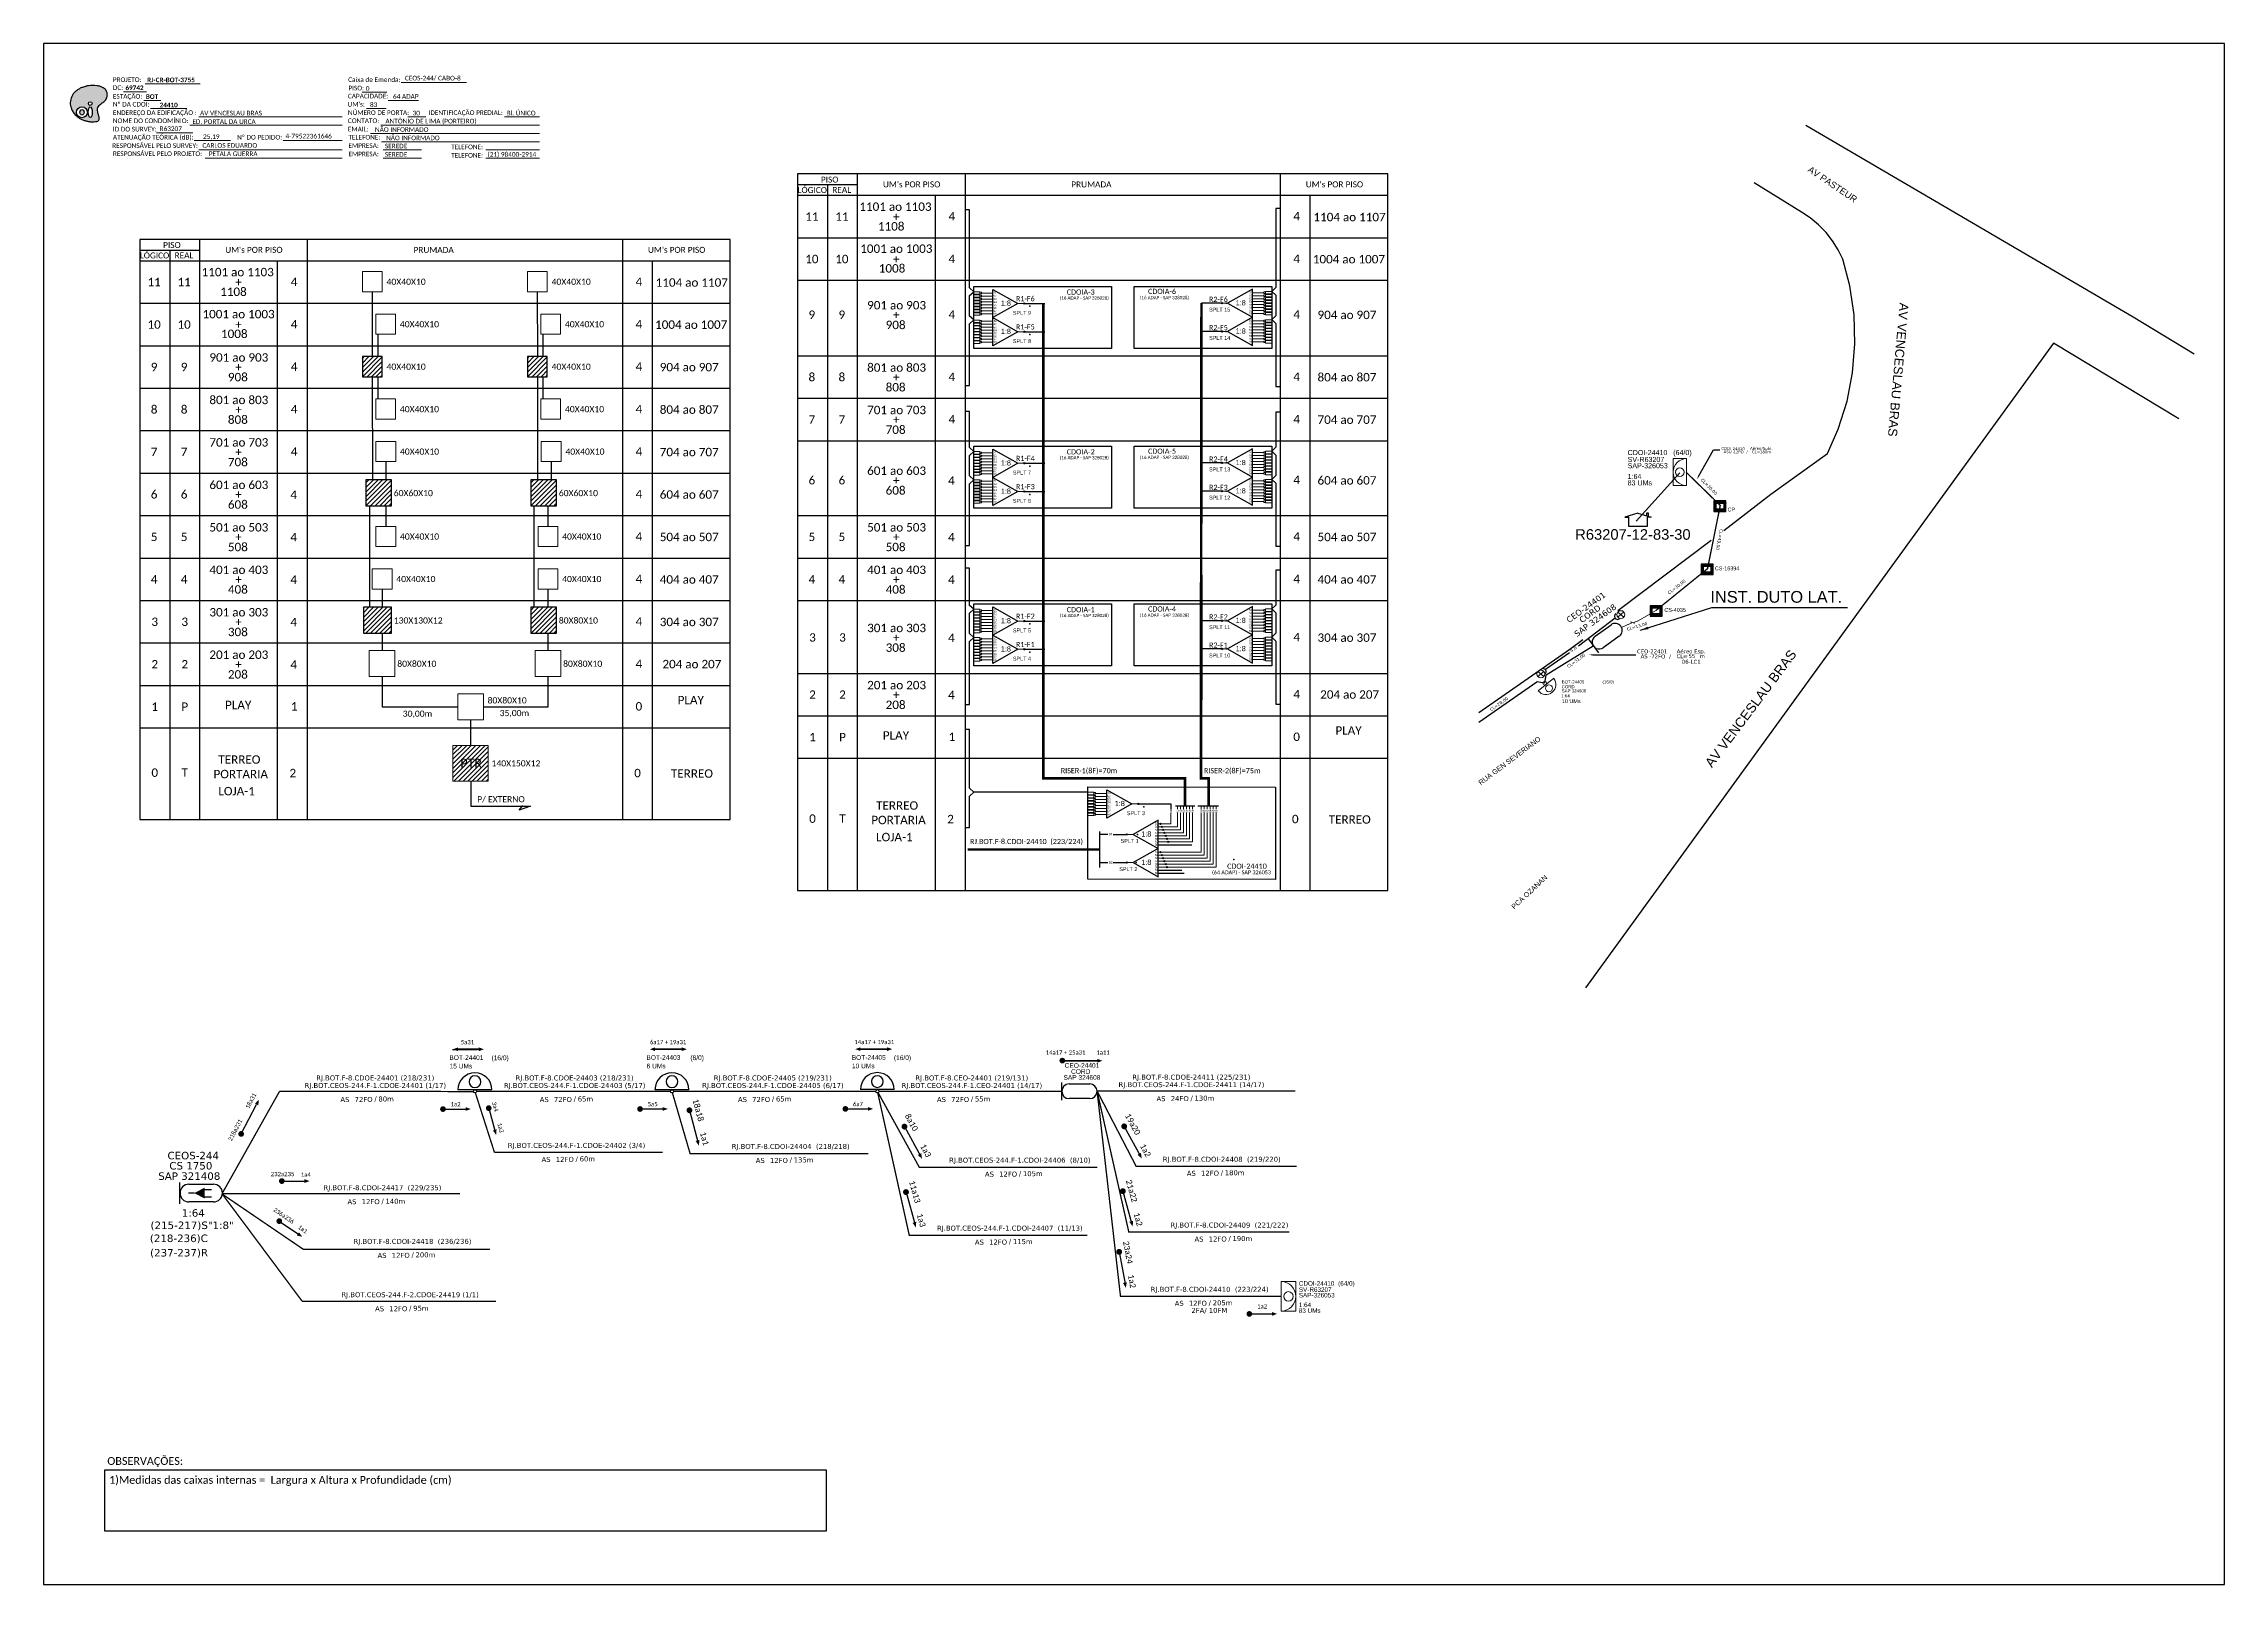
# Paper-space layout 'CDOI-24410' of a CAD drawing. Extents: x 521 to 1362, y -93 to 501.
# The model-space entities are those that its viewports show. They can reach past a viewport. Long polylines and large blocks are cut down to what shows.
import ezdxf
from ezdxf import colors
from ezdxf.entities.mleader import LeaderData, LeaderLine
from ezdxf.enums import TextEntityAlignment as Align
from ezdxf.math import Vec2, Vec3

# ---------------------------------------------------------------- set-up
doc = ezdxf.new("R2010")
doc.units = 0
doc.linetypes.add('PHANTOM2', pattern=[1.25, 0.625, -0.125, 0.125, -0.125, 0.125, -0.125])
for name, color, linetype in [('10.0-Cartográfico', 4, 'Continuous'), ('20.4-CEOS', 1, 'Continuous'), ('20.5-CEO', 1, 'Continuous'), ('CAP a instalar', 1, 'Continuous'), ('CAP_A_INSTALAR', 1, 'Continuous'), ('CD a instalar', 1, 'Continuous'), ('CELULAS_GPON', 7, 'Continuous'), ('label_cabos', 7, 'Continuous'), ('Legenda', 1, 'Continuous'), ('locais', 7, 'Continuous'), ('locais legendas', 7, 'Continuous'), ('SETA', 7, 'Continuous'), ('Subida Lateral', 5, 'Continuous'), ('surveys', 7, 'Continuous'), ('surveys legendas', 7, 'Continuous'), ('texto', 255, 'Continuous')]:
    doc.layers.add(name, color=color, linetype=linetype)
for name, color, linetype, lineweight in [('10.4-Postes', 1, 'Continuous', 0), ("20.0-LEGENDA DOS CDO'S", 1, 'Continuous', 0), ('20.1-CDO_INTERIOR', 1, 'Continuous', 0), ('20.2-CDO_POSTE', 1, 'Continuous', 5), ('20.6-CORDOALHA_SUPORTE', 7, 'Continuous', 25), ('40.1-ETIQUETAS', 1, 'Continuous', 20), ('Segmento Logradouro Texto', 251, 'Continuous', 0)]:
    doc.layers.add(name, color=color, linetype=linetype, lineweight=lineweight)
doc.layers.add('DROP DE CLIENTE', color=140, linetype='Continuous', plot=False)
doc.layers.add('EXTRA', color=50, linetype='Continuous', plot=False)
doc.styles.add('ARIAL', font='arial.ttf')
doc.styles.add('DIGICADE', font='arial.ttf')
doc.styles.add('MtXpl_Calibri', font='calibri.ttf')
doc.styles.add('ROMANS', font='romans.shx')
doc.styles.add('siredit', font='verdana.ttf')
doc.styles.add('WMF-Calibri0', font='calibri.ttf')
doc.styles.add('WMF-Calibri1', font='calibrib.ttf')
doc.linetypes.add('FENCELINE1', pattern='A,0.25,-0.1,[133,ltypeshp.shx,S=0.1,R=0,X=-0.1,Y=0],-0.1,1', length=1.45)
doc.linetypes.add('RESERVA', pattern='A,0.5,-0.15,["RESERVA",Standard,S=0.18,R=0,X=0,Y=-0.1],-1.3', length=1.95)
doc.dimstyles.new('CC', dxfattribs={"dimtxt": 0.8, "dimasz": 2, "dimexe": 0.18, "dimexo": 0.0625, "dimgap": 0.09, "dimtad": 0, "dimdec": 0, "dimrnd": 1, "dimzin": 0, "dimdsep": 46, "dimtxsty": 'siredit', "dimblk": 'NONE', "dimcen": 0, "dimse1": 1, "dimse2": 1, "dimsd1": 1, "dimsd2": 1, "dimclrt": 7, "dimadec": 0, "dimazin": 0, "dimtfac": 1, "dimtdec": 0, "dimtofl": 0, "dimtmove": 0, "dimatfit": 3, "dimfxl": 0, "dimtolj": 1, "dimtzin": 0, "dimarcsym": 0})

# ---------------------------------------------------------------- blocks, each defined once
blk = doc.blocks.new('OI')
h = blk.add_hatch(color=40)
edge = h.paths.add_edge_path()
edge.add_spline(control_points=[(4.35, -0.67), (3.92, -0.99), (3.26, -1.5), (2.81, -2.59), (2.9, -3.5), (3.06, -4.27), (3.31, -4.85), (3.37, -5.39), (3.4, -5.88), (3.2, -6.4), (2.54, -6.61), (1.65, -6.63), (0.55, -6.67), (-0.56, -6.42), (-1.61, -6.14), (-2.77, -5.61), (-3.92, -4.77), (-4.89, -3.7), (-5.34, -2.65), (-5.6, -1.94), (-5.85, -0.96), (-5.71, 0.47), (-5.1, 2.02), (-4.14, 3.02), (-3.3, 3.61), (-2.37, 4.16), (-1.36, 4.44), (-0.56, 4.7), (0.79, 4.85), (2.24, 4.97), (3.79, 4.57), (4.67, 4.21), (5.44, 3.65), (5.76, 2.99), (6.03, 2.21), (6.01, 1.46), (5.72, 0.64), (5.31, 0.08), (4.88, -0.38), (4.51, -0.55), (4.35, -0.67)], knot_values=[0, 0, 0, 0, 1.60434, 2.417191, 3.427595, 4.282808, 4.776746, 5.304182, 5.888771, 6.258406, 6.858137, 7.79129, 8.986195, 10.124242, 11.187857, 12.242908, 13.953784, 15.414161, 16.515391, 17.349188, 17.675853, 19.552021, 21.515531, 22.568638, 23.63245, 24.621084, 25.782718, 26.745347, 27.142653, 29.870543, 31.004649, 31.921532, 32.709589, 33.801391, 34.042471, 35.192333, 35.971461, 36.628871, 37.254359, 37.836911, 37.836911, 37.836911, 37.836911], degree=3, periodic=0)
h.paths.add_polyline_path([(1.13, -0.87, -1), (-0.04, -0.87, -1)], flags=16)
edge = h.paths.add_edge_path(flags=16)
edge.add_ellipse((0.56, -3.59), major_axis=(-0.02, 1.71), ratio=0.361305, start_angle=0, end_angle=360)
h.paths.add_polyline_path([(-0.36, -3.62, -1), (-3.8, -3.62, -1)], flags=16)
edge = h.paths.add_edge_path(flags=0)
edge.add_ellipse((-2.08, -3.62), major_axis=(0, 0.885), ratio=0.758294, start_angle=0, end_angle=360)
at = {"color": 40}
for centre, radius in [((-2.08, -3.62), 1.72), ((0.54, -0.87), 0.587)]:
    blk.add_circle(centre, radius, dxfattribs=at)
blk.add_ellipse((-2.08, -3.62), major_axis=(0, 0.885), ratio=0.758294, start_param=-3.141592653589792, end_param=3.141592653589792, dxfattribs=at)
blk.add_ellipse((0.56, -3.59), major_axis=(-0.02, 1.71), ratio=0.361305, dxfattribs=at)
at = {"color": 40, "start_tangent": (-0.800898, -0.598801), "end_tangent": (-0.800898, -0.598801)}
blk.add_spline([(4.35, -0.67), (3.2, -1.78), (2.9, -2.54), (2.92, -3.55), (3.12, -4.38), (3.28, -4.85), (3.37, -5.37), (3.35, -5.95), (3.2, -6.29), (2.66, -6.55), (1.73, -6.63), (0.54, -6.62), (-0.58, -6.41), (-1.6, -6.11), (-2.56, -5.67), (-3.95, -4.67), (-4.89, -3.56), (-5.37, -2.56), (-5.64, -1.78), (-5.72, -1.46), (-5.63, 0.42), (-4.84, 2.22), (-4.13, 2.99), (-3.27, 3.62), (-2.4, 4.09), (-1.3, 4.47), (-0.37, 4.72), (0.02, 4.77), (2.75, 4.8), (3.85, 4.53), (4.69, 4.16), (5.31, 3.68), (5.85, 2.73), (5.93, 2.5), (5.94, 1.35), (5.67, 0.62), (5.29, 0.08), (4.84, -0.36), (4.35, -0.67)], degree=3, dxfattribs=at)
blk = doc.blocks.new('ETIQUETA_RS5F')
at = {"layer": '40.1-ETIQUETAS', "color": 0, "style": 'siredit'}
blk.add_text('/', height=1.5, dxfattribs=at).set_placement((1.58, -1.95), align=Align.MIDDLE_RIGHT)
for tag, p in [('ETIQUETA_R_SECUNDARIA', (1.21, 2.1)), ('ETIQUETA_R_PRIMARIA', (1.21, 4.1)), ('F_ATIVAS/F_MORTAS', (1.14, -4.24))]:
    blk.add_attdef(tag, text='', height=1.5, dxfattribs=at).set_placement(p, align=Align.MIDDLE_CENTER)
for tag, p in [('TIPO_CABO', (-6.58, -2.12)), ('CAP_CABO', (0.4, -2.09))]:
    blk.add_attdef(tag, text='', height=1.5, dxfattribs=at).set_placement(p, align=Align.MIDDLE_RIGHT)
for tag, p in [('FUSÃO_1', (0.85, -8.39)), ('FUSÃO_2', (0.85, -10.6)), ('FUSÃO_3', (0.85, -12.93)), ('FUSÃO_4', (0.85, -15.14)), ('FUSÃO_5', (0.85, -17.16))]:
    blk.add_attdef(tag, text='', height=1.5, dxfattribs=at).set_placement(p, align=Align.CENTER)
blk.add_attdef('METROS', text='', height=1.5, dxfattribs=at).set_placement((2.14, -1.95), align=Align.MIDDLE_LEFT)
blk = doc.blocks.new('CDOE-TEXTO PADRÃO')
at = {"layer": "20.0-LEGENDA DOS CDO'S", "color": 0, "style": 'ARIAL'}
for tag, p in [('CDO_N', (0.49, 7.39)), ('SAP', (0.51, 1.67)), ('CORDOALHA', (0.5, 4.33)), ('SPLITER_1', (0.59, -0.91)), ('(XX-XX_F)S', (0.54, -8.29)), ('SPLITER_2', (0.6, -3.55)), ('(XX-XX_L)S', (0.55, -10.83)), ('UMS', (0.55, -13.15))]:
    blk.add_attdef(tag, p, '', height=1.7, rotation=0.11799, dxfattribs=at)
blk.add_attdef('FIBRAS_UTILIZADAS', text='', height=1.7, rotation=0.11799, dxfattribs=at).set_placement((19.77, 7.43), align=Align.CENTER)
blk = doc.blocks.new('POLE_POLE')
at = {"layer": '10.4-Postes', "color": 1, "linetype": 'PHANTOM2'}
for points in [[(-0.000008, 0.0000105), (0.0000076, -0.0000022)], [(0.0000072, 0.000011), (-0.0000076, -0.0000027)]]:
    blk.add_lwpolyline(points, dxfattribs=at)
at = {"layer": '10.4-Postes', "color": 1}
blk.add_circle((-0.0000002, 0.0000042), 0.0000101, dxfattribs=at)
blk = doc.blocks.new('CDOE_CT_POST_DESENHO')
at = {"color": 0}
blk.add_line((2.14, 0.39), (-2.11, 0.39), dxfattribs=at)
for centre, radius in [((0.01, 1.4), 0.733), ((0.01, 0), 0.393)]:
    blk.add_circle(centre, radius, dxfattribs=at)
blk.add_arc((0.01, 0.39), 2.12, 0, 180, dxfattribs=at)
blk = doc.blocks.new('Inst CDOE-16 CAIXA DIST OPT CDOE 48F_16D C_SPL_2_1_8')
at = {"layer": "20.0-LEGENDA DOS CDO'S", "color": 0, "style": 'ARIAL'}
for tag, p, height in [('FID', (0.12, 5.25), 0.8), ('1:XX', (-0.01, 1.7), 0.8), ('SAP', (0.12, 2.96), 0.8), ('CORDOALHA', (0.12, 4.02), 0.8), ('UMS', (0.14, 0.22), 1)]:
    blk.add_attdef(tag, p, '', height=height, rotation=0.118, dxfattribs=at)
at = {"layer": "20.0-LEGENDA DOS CDO'S", "color": 0}
for tag, p, style, flags in [('ID_ATIVIDADE', (0.12, 6.47), 'ARIAL', 3), ('FATOR', (7.92, 6.47), 'ARIAL', 1), ('QTDE', (0.1, -1.17), 'DIGICADE', 3)]:
    blk.add_attdef(tag, p, '', height=0.8, rotation=0.118, dxfattribs=dict(at, style=style, flags=flags))
at = {"layer": "20.0-LEGENDA DOS CDO'S", "color": 0, "style": 'ARIAL'}
blk.add_attdef('FIBRAS_UTILIZADAS', text='', height=0.8, rotation=0.118, dxfattribs=at).set_placement((13.48, 5.26), align=Align.CENTER)
blk = doc.blocks.new('Inst CORD ALUMINIO 4.8 MM 3F')
at = {"layer": '20.6-CORDOALHA_SUPORTE', "color": 0, "lineweight": 0, "style": 'ROMANS'}
for tag, p, flags in [('ID_ATIVIDADE', (-5.2, -6.67), 3), ('FATOR', (-5.2, -4.44), 3), ('FID', (-5.2, -8.9), 1)]:
    blk.add_attdef(tag, p, '', height=1, dxfattribs=dict(at, flags=flags))
blk.add_attdef('LANCE', text='', height=1, dxfattribs=at).set_placement((-0.54, -2.21), align=Align.RIGHT)
at = {"layer": '20.6-CORDOALHA_SUPORTE', "color": 0, "style": 'siredit'}
blk.add_attdef('QTDE', (-0.54, -2.21), '', height=1, rotation=359.69001, dxfattribs=at)
blk = doc.blocks.new('Inst CB ESP CFOA-SM-AS-80-TS-72')
at = {"layer": 'label_cabos', "color": 0, "style": 'siredit'}
for tag, flags, p in [('ID_ATIVIDADE', 3, (1.31, 2.67)), ('FATOR', 1, (11.56, 2.55))]:
    blk.add_attdef(tag, text='', height=0.8, rotation=359.69, dxfattribs=dict(at, flags=flags)).set_placement(p, align=Align.MIDDLE_CENTER)
for tag, p in [('TIPO_CABO', (1.76, 0)), ('DESTINO_CABO', (3.13, 1.26)), ('CABO', (4.69, -0.05)), ('/', (7.71, -0.05)), ('LANCE', (10.81, 0)), ('TIPO_CABO', (13.11, 1.24)), ('UND', (15.96, 0)), ('FID', (13.15, -1.41))]:
    blk.add_attdef(tag, text='', height=0.8, rotation=359.69, dxfattribs=at).set_placement(p, align=Align.MIDDLE_CENTER)
blk.add_attdef('QTDE', (12.43, -0.47), '', height=0.8, rotation=359.69, dxfattribs=at)
blk = doc.blocks.new('LEGENDA DOS CABOS')
at = {"layer": 'EXTRA', "color": 0, "style": 'siredit'}
for tag, p in [('ID', (4.6, 0.97)), ('XX', (9.03, 0.97))]:
    blk.add_attdef(tag, text='', height=0.48, rotation=359.69001, dxfattribs=at).set_placement(p, align=Align.MIDDLE_CENTER)
at = {"layer": 'Legenda', "color": 0, "style": 'siredit'}
for tag, p in [('TIPO_CABO', (1.31, 0)), ('CABO', (4.69, -0.05)), ('/', (6.81, -0.05)), ('METROS', (10.03, -0.05))]:
    blk.add_attdef(tag, text='', height=0.8, rotation=359.69001, dxfattribs=at).set_placement(p, align=Align.MIDDLE_CENTER)
blk = doc.blocks.new('*X108')
at = {"color": 0, "linetype": 'Continuous'}
for p, q in [((-1.25, 0.34099), (-0.49099, 1.1)), ((-1.25, 0.517767), (-0.667767, 1.1)), ((-1.25, 0.694544), (-0.844544, 1.1)), ((-1.25, 0.87132), (-1.02132, 1.1)), ((-1.25, 1.048097), (-1.198097, 1.1)), ((-1.25, 0.164214), (-0.8035, 0.610714)), ((-1.25, -0.012563), (-0.8035, 0.433937)), ((-1.25, -0.18934), (-0.8035, 0.25716)), ((-1.25, -0.366117), (-0.8035, 0.080383)), ((-0.789214, 0.625), (-0.314214, 1.1)), ((-0.612437, 0.625), (-0.137437, 1.1)), ((-0.43566, 0.625), (0.03934, 1.1)), ((-0.258883, 0.625), (0.216117, 1.1)), ((-0.082107, 0.625), (0.392893, 1.1)), ((0.09467, 0.625), (0.56967, 1.1)), ((0.271447, 0.625), (0.746447, 1.1)), ((0.448223, 0.625), (0.923223, 1.1)), ((0.625, 0.625), (1.1, 1.1)), ((0.801777, 0.625), (1.25, 1.073223)), ((0.8035, 0.449947), (1.25, 0.896447)), ((0.8035, 0.27317), (1.25, 0.71967)), ((0.8035, 0.096393), (1.25, 0.542893)), ((0.8035, -0.080383), (1.25, 0.366117)), ((0.8035, -0.25716), (1.25, 0.18934)), ((0.8035, -0.433937), (1.25, 0.012563)), ((-1.25, -0.542893), (-0.8035, -0.096393)), ((-1.25, -0.71967), (-0.8035, -0.27317)), ((-1.25, -0.896447), (-0.8035, -0.449947)), ((-1.25, -1.073223), (-0.801777, -0.625)), ((-1.1, -1.1), (-0.625, -0.625)), ((-0.923223, -1.1), (-0.448223, -0.625)), ((-0.746447, -1.1), (-0.271447, -0.625)), ((-0.56967, -1.1), (-0.09467, -0.625)), ((-0.392893, -1.1), (0.082107, -0.625)), ((-0.216117, -1.1), (0.258883, -0.625)), ((-0.03934, -1.1), (0.43566, -0.625)), ((0.137437, -1.1), (0.612437, -0.625)), ((0.314214, -1.1), (0.789214, -0.625)), ((0.49099, -1.1), (1.25, -0.34099)), ((0.667767, -1.1), (1.25, -0.517767)), ((0.8035, -0.610714), (1.25, -0.164214)), ((0.844544, -1.1), (1.25, -0.694544)), ((1.02132, -1.1), (1.25, -0.87132)), ((1.198097, -1.1), (1.25, -1.048097))]:
    blk.add_line(p, q, dxfattribs=at)
blk = doc.blocks.new('SURVEY_SURVEY')
for p, q in [((0, 0.0000127), (-0.0000126, 0.000009)), ((-0.0000126, 0.000009), (-0.0000086, 0.000009)), ((-0.0000086, 0), (-0.0000086, 0.000009)), ((0.0000086, 0), (-0.0000086, 0)), ((0, 0.0000127), (0.0000126, 0.000009)), ((0.0000084, 0.0000132), (0.0000098, 0.0000132)), ((0.0000084, 0.0000103), (0.0000084, 0.0000132)), ((0.0000126, 0.000009), (0.0000086, 0.000009)), ((0.0000086, 0.000009), (0.0000086, 0)), ((0.0000098, 0.0000132), (0.0000098, 0.0000099))]:
    blk.add_line(p, q)
blk = doc.blocks.new('_None')
blk = doc.blocks.new('SPLITTER_')
blk.add_point((0, 0))
at = {"style": 'ARIAL', "flags": 4}
blk.add_attdef('SPLT', (0, -3.26), '', height=1.5, dxfattribs=at)
blk = doc.blocks.new('SPLT_1-8_SC-APC_ESQ')
at = {"color": 3, "lineweight": 0}
for points in [[(2.41, -3.02), (0, -3.02)], [(2.41, -4), (0, -4)], [(2.41, -4.17), (0, -4.17)], [(2.41, -5.16), (0, -5.16)], [(2.41, -5.32), (0, -5.32)], [(2.41, -6.31), (0, -6.31)], [(2.41, -6.48), (0, -6.48)], [(2.41, -7.46), (0, -7.46)], [(2.41, -7.63), (0, -7.63)], [(2.41, -3.02), (2.41, -4)], [(2.41, -4.17), (2.41, -5.16)], [(2.41, -5.32), (2.41, -6.31)], [(2.41, -6.48), (2.41, -7.46)], [(2.41, -7.63), (2.41, -8.62)], [(2.99, -3.51), (7.37, -3.51)], [(7.37, -4.66), (2.99, -4.66)], [(7.37, -5.82), (2.99, -5.82)], [(7.37, -6.97), (2.99, -6.97)], [(7.37, -8.12), (2.99, -8.12)], [(2.41, -8.62), (0, -8.62)], [(2.41, -8.78), (0, -8.78)], [(2.41, -9.77), (0, -9.77)], [(2.41, -9.94), (0, -9.94)], [(2.41, -10.92), (0, -10.92)], [(2.41, -11.09), (0, -11.09)], [(2.41, -12.08), (0, -12.08)], [(2.41, -8.78), (2.41, -9.77)], [(2.41, -9.94), (2.41, -10.92)], [(2.41, -11.09), (2.41, -12.08)], [(7.37, -9.28), (2.99, -9.28)], [(7.37, -10.43), (2.99, -10.43)], [(7.37, -11.58), (2.99, -11.58)]]:
    blk.add_lwpolyline(points, dxfattribs=at)
for points in [[(2.99, -3.22), (2.41, -3.22), (2.41, -3.8), (2.99, -3.8)], [(2.99, -4.38), (2.41, -4.38), (2.41, -4.95), (2.99, -4.95)], [(2.99, -5.53), (2.41, -5.53), (2.41, -6.1), (2.99, -6.1)], [(2.99, -6.68), (2.41, -6.68), (2.41, -7.26), (2.99, -7.26)], [(2.99, -7.84), (2.41, -7.84), (2.41, -8.41), (2.99, -8.41)], [(2.99, -8.99), (2.41, -8.99), (2.41, -9.56), (2.99, -9.56)], [(2.99, -10.14), (2.41, -10.14), (2.41, -10.72), (2.99, -10.72)], [(2.99, -11.3), (2.41, -11.3), (2.41, -11.87), (2.99, -11.87)]]:
    blk.add_lwpolyline(points, close=True, dxfattribs=at)
at = {"color": 1}
blk.add_lwpolyline([(7.37, -2.1), (17.04, -7.55), (7.37, -13), (7.37, -2.1)], dxfattribs=at)
at = {"color": 1, "lineweight": 0}
blk.add_lwpolyline([(17.04, -7.55), (19.26, -7.55)], dxfattribs=at)
at = {"color": 1, "style": 'ARIAL'}
for s, height, p in [('S5', 0.75, (7.55, -8.57)), ('S3', 0.75, (7.55, -6.18)), ('S4', 0.75, (7.55, -7.36)), ('S2', 0.75, (7.56, -4.97)), ('S1', 0.75, (7.7, -3.78)), ('1:8', 2, (10.45, -8.4)), ('S6', 0.75, (7.55, -9.69)), ('S7', 0.75, (7.55, -10.78)), ('S8', 0.75, (7.55, -11.9))]:
    blk.add_text(s, height=height, dxfattribs=at).set_placement(p)
blk = doc.blocks.new('LEG_CDO64_DIR')
blk.add_point((0, 0))
at = {"color": 1, "style": 'WMF-Calibri0', "flags": 4}
blk.add_attdef('MODELO', text='', height=1.5, dxfattribs=at).set_placement((-1.52, -5.5), align=Align.CENTER)
blk.add_attdef('CDO', (-2.62, -3.57), '', height=2, dxfattribs=at)
blk = doc.blocks.new('SPLT_1-8_SC-APC')
at = {"color": 1, "lineweight": 0}
blk.add_lwpolyline([(-17.04, -7.55), (-19.26, -7.55)], dxfattribs=at)
at = {"color": 1}
blk.add_lwpolyline([(-7.37, -2.1), (-17.04, -7.55), (-7.37, -13), (-7.37, -2.1)], dxfattribs=at)
at = {"color": 3, "lineweight": 0}
for points in [[(-2.99, -3.51), (-7.37, -3.51)], [(-7.37, -4.66), (-2.99, -4.66)], [(-7.37, -5.82), (-2.99, -5.82)], [(-7.37, -6.97), (-2.99, -6.97)], [(-7.37, -8.12), (-2.99, -8.12)], [(-2.41, -3.02), (-2.41, -4)], [(-2.41, -3.02), (0, -3.02)], [(-2.41, -4), (0, -4)], [(-2.41, -4.17), (-2.41, -5.16)], [(-2.41, -4.17), (0, -4.17)], [(-2.41, -5.16), (0, -5.16)], [(-2.41, -5.32), (-2.41, -6.31)], [(-2.41, -5.32), (0, -5.32)], [(-2.41, -6.31), (0, -6.31)], [(-2.41, -6.48), (-2.41, -7.46)], [(-2.41, -6.48), (0, -6.48)], [(-2.41, -7.46), (0, -7.46)], [(-2.41, -7.63), (-2.41, -8.62)], [(-2.41, -7.63), (0, -7.63)], [(-7.37, -9.28), (-2.99, -9.28)], [(-7.37, -10.43), (-2.99, -10.43)], [(-7.37, -11.58), (-2.99, -11.58)], [(-2.41, -8.62), (0, -8.62)], [(-2.41, -8.78), (-2.41, -9.77)], [(-2.41, -8.78), (0, -8.78)], [(-2.41, -9.77), (0, -9.77)], [(-2.41, -9.94), (-2.41, -10.92)], [(-2.41, -9.94), (0, -9.94)], [(-2.41, -10.92), (0, -10.92)], [(-2.41, -11.09), (-2.41, -12.08)], [(-2.41, -11.09), (0, -11.09)], [(-2.41, -12.08), (0, -12.08)]]:
    blk.add_lwpolyline(points, dxfattribs=at)
for points in [[(-2.99, -3.22), (-2.41, -3.22), (-2.41, -3.8), (-2.99, -3.8)], [(-2.99, -4.38), (-2.41, -4.38), (-2.41, -4.95), (-2.99, -4.95)], [(-2.99, -5.53), (-2.41, -5.53), (-2.41, -6.1), (-2.99, -6.1)], [(-2.99, -6.68), (-2.41, -6.68), (-2.41, -7.26), (-2.99, -7.26)], [(-2.99, -7.84), (-2.41, -7.84), (-2.41, -8.41), (-2.99, -8.41)], [(-2.99, -8.99), (-2.41, -8.99), (-2.41, -9.56), (-2.99, -9.56)], [(-2.99, -10.14), (-2.41, -10.14), (-2.41, -10.72), (-2.99, -10.72)], [(-2.99, -11.3), (-2.41, -11.3), (-2.41, -11.87), (-2.99, -11.87)]]:
    blk.add_lwpolyline(points, close=True, dxfattribs=at)
at = {"color": 1, "style": 'ARIAL'}
for s, height, p in [('1:8', 2, (-13.91, -8.4)), ('S1', 0.75, (-8.74, -3.78)), ('S2', 0.75, (-8.74, -4.97)), ('S3', 0.75, (-8.74, -6.18)), ('S4', 0.75, (-8.74, -7.36)), ('S5', 0.75, (-8.74, -8.57)), ('S6', 0.75, (-8.74, -9.69)), ('S7', 0.75, (-8.74, -10.78)), ('S8', 0.75, (-8.74, -11.9))]:
    blk.add_text(s, height=height, dxfattribs=at).set_placement(p)

msp = doc.modelspace()

# ---------------------------------------------------------------- hatches: boundary and pattern name
h = msp.add_hatch(color=3)
h.dxf.hatch_style = 1
edge = h.paths.add_edge_path()
edge.add_arc((374.37, 495.07), 0.256, 0, 360)
h = msp.add_hatch(color=3)
h.dxf.hatch_style = 1
edge = h.paths.add_edge_path()
edge.add_arc((450.56, 495.2), 0.256, 0, 360)
h = msp.add_hatch(color=3)
h.dxf.hatch_style = 1
edge = h.paths.add_edge_path()
edge.add_arc((374.37, 484.18), 0.256, 0, 360)
h = msp.add_hatch(color=3)
h.dxf.hatch_style = 1
edge = h.paths.add_edge_path()
edge.add_arc((450.56, 484.31), 0.256, 0, 360)
h = msp.add_hatch()
h.set_pattern_fill('ANSI31', color=1, scale=10, style=0)
h.set_pattern_definition([(45, (-500.203, 79.0916), (-0.8838835, 0.8838835), [])])
h.paths.add_polyline_path([(126.77, 474.63), (119.11, 474.6), (119.11, 466.85), (126.77, 466.88)])
h.paths.add_polyline_path([(123.3, 467.41), (123.3, 472.56)], flags=16)
h = msp.add_hatch()
h.set_pattern_fill('ANSI31', color=1, scale=10, style=0)
h.set_pattern_definition([(45, (-436.5479, 79.0916), (-0.8838835, 0.8838835), [])])
h.paths.add_polyline_path([(190.42, 474.63), (182.76, 474.6), (182.76, 466.85), (190.42, 466.88)])
h.paths.add_polyline_path([(186.95, 467.41), (186.95, 472.56)], flags=16)
h = msp.add_hatch(color=3)
h.dxf.hatch_style = 1
edge = h.paths.add_edge_path()
edge.add_arc((374.37, 433.48), 0.256, 0, 360)
h = msp.add_hatch(color=3)
h.dxf.hatch_style = 1
edge = h.paths.add_edge_path()
edge.add_arc((450.56, 433.61), 0.256, 0, 360)
h = msp.add_hatch()
h.set_pattern_fill('ANSI31', color=1, scale=10, style=0)
h.set_pattern_definition([(45, (-496.6568, 31.5504), (-0.8838835, 0.8838835), [])])
h.paths.add_polyline_path([(130.31, 427.09), (120.41, 427.06), (120.41, 417.08), (130.32, 417.1)])
h.paths.add_polyline_path([(126.84, 419.87), (126.84, 425.02)], flags=16)
h = msp.add_hatch()
h.set_pattern_fill('ANSI31', color=1, scale=10, style=0)
h.set_pattern_definition([(45, (-433.0017, 31.5504), (-0.8838835, 0.8838835), [])])
h.paths.add_polyline_path([(193.97, 427.09), (184.07, 427.06), (184.07, 417.08), (193.97, 417.1)])
h.paths.add_polyline_path([(190.5, 419.87), (190.5, 425.02)], flags=16)
h = msp.add_hatch(color=3)
h.dxf.hatch_style = 1
edge = h.paths.add_edge_path()
edge.add_arc((374.37, 422.59), 0.256, 0, 360)
h = msp.add_hatch(color=3)
h.dxf.hatch_style = 1
edge = h.paths.add_edge_path()
edge.add_arc((450.56, 422.72), 0.256, 0, 360)
h = msp.add_hatch()
h.set_pattern_fill('ANSI31', color=1, scale=10, style=0)
h.set_pattern_definition([(45, (-496.6568, -17.5653), (-0.8838835, 0.8838835), [])])
h.paths.add_polyline_path([(130.31, 377.97), (119.48, 377.97), (119.48, 367.99), (130.32, 367.99)])
h.paths.add_polyline_path([(126.84, 370.75), (126.84, 375.9)], flags=16)
h = msp.add_hatch()
h.set_pattern_fill('ANSI31', color=1, scale=10, style=0)
h.set_pattern_definition([(45, (-433.0017, -17.5653), (-0.8838835, 0.8838835), [])])
h.paths.add_polyline_path([(193.97, 377.97), (184.07, 377.97), (184.07, 367.99), (193.97, 367.99)])
h.paths.add_polyline_path([(190.5, 370.75), (190.5, 375.9)], flags=16)
h = msp.add_hatch(color=3)
h.dxf.hatch_style = 1
edge = h.paths.add_edge_path()
edge.add_arc((374.37, 372.65), 0.256, 0, 360)
h = msp.add_hatch(color=3)
h.dxf.hatch_style = 1
edge = h.paths.add_edge_path()
edge.add_arc((450.56, 372.78), 0.256, 0, 360)
h = msp.add_hatch(color=3)
h.dxf.hatch_style = 1
edge = h.paths.add_edge_path()
edge.add_arc((374.37, 361.75), 0.256, 0, 360)
h = msp.add_hatch(color=3)
h.dxf.hatch_style = 1
edge = h.paths.add_edge_path()
edge.add_arc((450.56, 361.88), 0.256, 0, 360)
h = msp.add_hatch()
h.set_pattern_fill('ANSI31', color=1, scale=10, style=0)
h.set_pattern_definition([(45, (-457.5823, -73.0468), (-0.8838835, 0.8838835), [])])
h.paths.add_polyline_path([(154.04, 310.92), (167.61, 310.92), (167.61, 324.67), (154.04, 324.67)])
h.paths.add_polyline_path([(156.04, 315.27), (166.12, 315.27), (166.12, 320.42), (156.04, 320.42)], flags=24)
h = msp.add_hatch(color=3)
h.dxf.hatch_style = 1
edge = h.paths.add_edge_path()
edge.add_arc((418.32, 302.16), 0.256, 0, 360)
h = msp.add_hatch(color=3)
h.dxf.hatch_style = 1
edge = h.paths.add_edge_path()
edge.add_arc((426.9, 294.44), 0.242, 0, 360)
h = msp.add_hatch(color=3)
h.dxf.hatch_style = 1
edge = h.paths.add_edge_path()
edge.add_arc((413.9, 290.41), 0.242, 0, 360)
h = msp.add_hatch(color=3)
h.dxf.hatch_style = 1
edge = h.paths.add_edge_path()
edge.add_arc((427.4, 293.29), 0.242, 0, 360)
h = msp.add_hatch(color=3)
h.dxf.hatch_style = 1
edge = h.paths.add_edge_path()
edge.add_arc((427.9, 292.14), 0.242, 0, 360)
h = msp.add_hatch(color=3)
h.dxf.hatch_style = 1
edge = h.paths.add_edge_path()
edge.add_arc((428.4, 290.98), 0.242, 0, 360)
h = msp.add_hatch(color=3)
h.dxf.hatch_style = 1
edge = h.paths.add_edge_path()
edge.add_arc((428.9, 289.83), 0.242, 0, 360)
h = msp.add_hatch(color=3)
h.dxf.hatch_style = 1
edge = h.paths.add_edge_path()
edge.add_arc((429.4, 288.68), 0.242, 0, 360)
h = msp.add_hatch(color=3)
h.dxf.hatch_style = 1
edge = h.paths.add_edge_path()
edge.add_arc((429.9, 287.52), 0.242, 0, 360)
h = msp.add_hatch(color=3)
h.dxf.hatch_style = 1
edge = h.paths.add_edge_path()
edge.add_arc((413.9, 279.53), 0.242, 0, 360)
h = msp.add_hatch(color=3)
h.dxf.hatch_style = 1
edge = h.paths.add_edge_path()
edge.add_arc((426.9, 283.55), 0.242, 0, 360)
h = msp.add_hatch(color=3)
h.dxf.hatch_style = 1
edge = h.paths.add_edge_path()
edge.add_arc((427.4, 282.39), 0.242, 0, 360)
h = msp.add_hatch(color=3)
h.dxf.hatch_style = 1
edge = h.paths.add_edge_path()
edge.add_arc((427.9, 281.24), 0.242, 0, 360)
h = msp.add_hatch(color=3)
h.dxf.hatch_style = 1
edge = h.paths.add_edge_path()
edge.add_arc((428.4, 280.09), 0.242, 0, 360)
h = msp.add_hatch(color=3)
h.dxf.hatch_style = 1
edge = h.paths.add_edge_path()
edge.add_arc((428.9, 278.93), 0.242, 0, 360)
h = msp.add_hatch(color=3)
h.dxf.hatch_style = 1
edge = h.paths.add_edge_path()
edge.add_arc((429.4, 277.78), 0.242, 0, 360)

# ---------------------------------------------------------------- linework, layer by layer
for p, q in [((837.17, 595.26), (-3.83, 595.26)), ((-3.83, 595.26), (-3.83, 1.26)), ((837.17, 1.26), (837.17, 595.26)), ((340.06, 268.78), (340.06, 536.78)), ((86.4, 296.15), (86.4, 511.55)), ((-3.83, 1.26), (837.17, 1.26))]:
    msp.add_line(p, q)
at = {"color": 0, "ltscale": 3}
for p, q in [((602.19, 373.77), (588.05, 363.02)), ((584.61, 360.37), (575.31, 353.92))]:
    msp.add_line(p, q, dxfattribs=at)
at = {"color": 7}
for p, q in [((169.05, 191.93), (155.96, 191.93)), ((245.03, 191.96), (231.95, 191.96)), ((324.22, 191.99), (311.14, 191.99))]:
    msp.add_line(p, q, dxfattribs=at)
at = {"color": 7, "lineweight": 0}
for points in [[(26.92, 576.67), (35.85, 576.67)], [(34.76, 573.3), (41.31, 573.3)], [(35.28, 579.73), (56.53, 579.73)], [(119.05, 576.49), (128.53, 576.49)], [(129.1, 573.38), (140.71, 573.38)], [(134.09, 580.22), (159.22, 580.22)], [(37.42, 570.23), (51.37, 570.23)], [(52.58, 563.88), (111.25, 563.88)], [(55.99, 566.99), (111.25, 566.99)], [(120.67, 570.23), (128.33, 570.23)], [(126.21, 563.88), (187.44, 563.88)], [(136.68, 566.99), (143.62, 566.99)], [(173.85, 566.99), (187.41, 566.99)], [(39.74, 560.82), (53.69, 560.82)], [(54.28, 557.85), (68.22, 557.85)], [(88.51, 557.85), (111.27, 557.85)], [(122.17, 560.64), (187.44, 560.64)], [(126.46, 557.41), (187.44, 557.41)], [(55.99, 554.29), (111.25, 554.29)], [(58.48, 551.06), (111.25, 551.06)], [(127.07, 554.29), (141.86, 554.29)], [(127.07, 551.06), (141.86, 551.06)], [(166.67, 554.29), (187.44, 554.29)], [(166.67, 551.06), (187.44, 551.06)], [(426.9, 294.44), (426.02, 294.44)], [(426.02, 293.29), (427.4, 293.29)], [(426.02, 292.14), (427.9, 292.14)], [(426.02, 290.98), (428.4, 290.98)], [(426.02, 289.83), (428.9, 289.83)], [(426.02, 288.68), (429.4, 288.68)], [(426.02, 287.52), (429.9, 287.52)], [(426.9, 283.55), (426.02, 283.55)], [(426.02, 282.39), (427.4, 282.39)], [(426.02, 281.24), (427.9, 281.24)], [(426.02, 280.09), (428.4, 280.09)], [(426.02, 278.93), (428.9, 278.93)], [(426.02, 277.78), (429.4, 277.78)]]:
    msp.add_lwpolyline(points, dxfattribs=at)
at = {"color": 0}
for points in [[(514.6, 545), (286.89, 545)], [(286.89, 540.89), (310.04, 540.89)], [(260.94, 519.77), (33.24, 519.77)], [(33.24, 515.66), (56.38, 515.66)]]:
    msp.add_lwpolyline(points, dxfattribs=at)
for points in [[(286.89, 545), (286.89, 268.78), (514.6, 268.78), (514.6, 545)], [(298.47, 540.89), (298.47, 268.78)], [(310.04, 268.78), (310.04, 545)], [(351.63, 268.78), (351.63, 545)], [(473.01, 545), (473.01, 268.78)], [(286.89, 536.78), (514.6, 536.78)], [(484.58, 268.78), (484.58, 536.78)], [(33.24, 519.77), (33.24, 296.15), (260.94, 296.15), (260.94, 519.77)], [(44.81, 515.66), (44.81, 296.15)], [(56.38, 296.15), (56.38, 519.77)], [(97.97, 296.15), (97.97, 519.77)], [(219.35, 519.77), (219.35, 296.15)], [(286.89, 520.41), (514.6, 520.41)], [(33.24, 511.55), (260.94, 511.55)], [(230.92, 296.15), (230.92, 511.55)], [(286.89, 504.04), (514.6, 504.04)], [(33.24, 495.17), (260.94, 495.17)], [(33.24, 478.8), (260.94, 478.8)], [(286.89, 474.91), (514.6, 474.91)], [(33.24, 462.43), (260.94, 462.43)], [(286.89, 458.53), (514.6, 458.53)], [(33.24, 446.06), (260.94, 446.06)], [(286.89, 442.16), (514.6, 442.16)], [(33.24, 429.69), (260.94, 429.69)], [(33.24, 413.32), (260.94, 413.32)], [(286.89, 413.32), (514.6, 413.32)], [(33.24, 396.94), (260.94, 396.94)], [(286.89, 396.94), (514.6, 396.94)], [(33.24, 380.57), (260.94, 380.57)], [(286.89, 380.57), (514.6, 380.57)], [(33.24, 364.2), (260.94, 364.2)], [(33.24, 347.83), (260.94, 347.83)], [(286.89, 352.48), (514.6, 352.48)], [(33.24, 331.46), (260.94, 331.46)], [(286.89, 336.11), (514.6, 336.11)], [(286.89, 319.73), (514.6, 319.73)]]:
    msp.add_lwpolyline(points)
at = {"color": 3}
for points in [[(351.63, 463.45), (353.28, 463.45), (353.29, 487.2), (354.86, 488.71), (353.29, 490.21), (353.29, 498.1), (354.86, 499.6), (353.29, 501.11), (353.29, 531.24), (351.64, 531.24)], [(473.02, 531.71), (471.37, 531.71), (471.36, 501.24), (469.79, 499.73), (471.36, 498.23), (471.36, 490.34), (469.79, 488.84), (471.36, 487.33), (471.36, 463.08), (473.01, 463.08)], [(122.89, 499.6), (122.91, 474.63)], [(186.55, 499.6), (186.57, 474.63)], [(125.01, 483.23), (125.02, 474.63)], [(188.67, 483.23), (188.68, 474.63)], [(122.92, 466.86), (122.96, 427.09)], [(125.01, 466.86), (125.02, 458.26)], [(186.58, 466.86), (186.62, 427.09)], [(188.67, 466.86), (188.68, 458.26)], [(351.63, 401.72), (353.28, 401.72), (353.29, 425.61), (354.86, 427.11), (353.29, 428.62), (353.29, 436.51), (354.86, 438.01), (353.29, 439.52), (353.29, 453.4), (351.64, 453.4)], [(473.02, 453.12), (471.37, 453.12), (471.36, 439.65), (469.79, 438.14), (471.36, 436.63), (471.36, 428.75), (469.79, 427.25), (471.36, 425.74), (471.36, 401.49), (473.01, 401.49)], [(128.11, 434.12), (128.11, 427.09)], [(191.9, 434.12), (191.91, 427.09)], [(121.79, 417.05), (121.79, 377.97)], [(128.11, 417.05), (128.11, 409.14)], [(185.4, 377.97), (185.4, 417.05)], [(190.67, 417.05), (190.67, 409.14)], [(351.63, 340.46), (353.28, 340.46), (353.29, 364.77), (354.86, 366.28), (353.29, 367.79), (353.29, 375.67), (354.86, 377.17), (353.29, 378.68), (353.29, 392.99), (351.64, 392.99)], [(473.02, 392.28), (471.37, 392.28), (471.36, 378.81), (469.79, 377.31), (471.36, 375.8), (471.36, 367.92), (469.79, 366.41), (471.36, 364.9), (471.36, 340.66), (473.01, 340.66)], [(126.69, 385), (126.7, 377.97)], [(190.66, 385), (190.67, 377.97)], [(126.71, 367.93), (126.71, 361.29)], [(190.67, 367.93), (190.67, 361.29)], [(126.71, 351.25), (126.71, 339.56), (155.87, 339.56)], [(165.78, 339.56), (190.75, 339.56), (190.75, 351.25)], [(160.82, 334.54), (160.82, 324.67)], [(351.63, 293.04), (353.28, 293.04), (353.28, 305.18), (354.85, 306.69), (353.28, 308.2), (353.28, 330.83), (351.63, 330.83)], [(398.8, 306.69), (354.85, 306.69)], [(403.44, 290.42), (406.6, 290.42)], [(408.67, 290.41), (413.9, 290.41)]]:
    msp.add_lwpolyline(points, dxfattribs=at)
at = {"lineweight": 0}
for points in [[(126.77, 507.37), (119.11, 507.37), (119.11, 499.6), (126.77, 499.6)], [(190.42, 507.37), (182.76, 507.37), (182.76, 499.6), (190.42, 499.6)], [(131.91, 491), (124.25, 491), (124.25, 483.23), (131.91, 483.23)], [(195.56, 491), (187.9, 491), (187.9, 483.23), (195.56, 483.23)], [(131.91, 458.26), (124.25, 458.26), (124.25, 450.49), (131.91, 450.49)], [(195.56, 458.26), (187.9, 458.26), (187.9, 450.49), (195.56, 450.49)], [(131.94, 441.89), (124.28, 441.89), (124.28, 434.12), (131.94, 434.12)], [(195.73, 441.89), (188.07, 441.89), (188.07, 434.12), (195.73, 434.12)], [(131.94, 409.14), (124.28, 409.14), (124.28, 401.37), (131.94, 401.37)], [(194.49, 409.14), (186.83, 409.14), (186.83, 401.37), (194.49, 401.37)], [(130.52, 392.77), (122.86, 392.77), (122.86, 385), (130.52, 385)], [(194.5, 392.77), (186.83, 392.77), (186.83, 385), (194.5, 385)], [(131.66, 361.29), (121.75, 361.29), (121.75, 351.25), (131.66, 351.25)], [(195.62, 361.29), (185.72, 361.29), (185.72, 351.25), (195.62, 351.25)], [(165.78, 344.58), (155.87, 344.58), (155.87, 334.54), (165.78, 334.54)]]:
    msp.add_lwpolyline(points, close=True, dxfattribs=at)
at = {"color": 1}
for points in [[(354.86, 501.66), (407.99, 501.66), (407.99, 477.77), (354.86, 477.77)], [(416.69, 501.66), (469.82, 501.66), (469.82, 477.77), (416.69, 477.77)], [(126.77, 474.63), (119.11, 474.63), (119.11, 466.86), (126.77, 466.86)], [(190.42, 474.63), (182.76, 474.63), (182.76, 466.86), (190.42, 466.86)], [(354.86, 440.07), (407.99, 440.07), (407.99, 416.18), (354.86, 416.18)], [(416.69, 440.07), (469.82, 440.07), (469.82, 416.18), (416.69, 416.18)], [(130.32, 427.09), (120.41, 427.09), (120.41, 417.05), (130.32, 417.05)], [(193.97, 427.09), (184.07, 427.09), (184.07, 417.05), (193.97, 417.05)], [(354.86, 379.23), (407.99, 379.23), (407.99, 355.34), (354.86, 355.34)], [(416.69, 379.23), (469.82, 379.23), (469.82, 355.34), (416.69, 355.34)], [(130.32, 377.97), (119.48, 377.97), (119.48, 367.93), (130.32, 367.93)], [(193.97, 377.97), (184.07, 377.97), (184.07, 367.93), (193.97, 367.93)], [(398.8, 308.73), (471.18, 308.61), (471.18, 273.06), (398.8, 273.17)]]:
    msp.add_lwpolyline(points, close=True, dxfattribs=at)
at = {"color": 5, "linetype": 'Continuous', "ltscale": 4}
for points in [[(374.37, 495.07), (382.22, 495.07)], [(374.37, 484.18), (382.22, 484.18)], [(374.37, 433.48), (382.22, 433.48)], [(374.37, 422.59), (382.22, 422.59)], [(374.37, 372.65), (382.22, 372.65)], [(374.37, 361.75), (382.22, 361.75)], [(418.32, 302.16), (430.9, 302.16), (430.9, 300.04)]]:
    msp.add_lwpolyline(points, dxfattribs=at)
at = {"color": 5, "const_width": 1}
msp.add_lwpolyline([(381.71, 495.07), (381.71, 312), (436.35, 312), (436.35, 301.36)], dxfattribs=at)
at = {"color": 6, "const_width": 1}
for points in [[(442.69, 495.2), (442.46, 311.99), (445.45, 311.99), (445.45, 301.35)], [(442.69, 342.2), (442.69, 390.38)]]:
    msp.add_lwpolyline(points, dxfattribs=at)
at = {"color": 6}
for points in [[(450.53, 495.2), (442.69, 495.2)], [(450.53, 484.31), (442.69, 484.31)], [(450.53, 433.61), (442.69, 433.61)], [(450.53, 422.72), (442.69, 422.72)], [(450.53, 372.78), (442.69, 372.78)], [(450.53, 361.88), (442.69, 361.88)], [(441.3, 301.35), (449.27, 301.35)]]:
    msp.add_lwpolyline(points, dxfattribs=at)
at = {"color": 1, "lineweight": 0}
msp.add_lwpolyline([(154.04, 324.67), (167.61, 324.67), (167.61, 310.92), (154.04, 310.92)], close=True, dxfattribs=at)
at = {"color": 1}
for points in [[(160.96, 310.92), (160.96, 301.28), (183.95, 301.28)], [(179.53, 299.69), (180.94, 301.52)], [(183.95, 301.28), (179.53, 299.69)], [(426.02, 295.85), (416.35, 290.41), (426.02, 284.96), (426.02, 295.85)], [(403.44, 277.67), (403.44, 291.47)], [(426.02, 284.96), (416.35, 279.51), (426.02, 274.06), (426.02, 284.96)]]:
    msp.add_lwpolyline(points, dxfattribs=at)
at = {"color": 6, "lineweight": 0}
for points in [[(427.14, 283.55), (442.57, 283.55), (442.57, 298.64)], [(427.39, 282.41), (443.73, 282.41), (443.73, 298.65)], [(427.89, 281.25), (444.89, 281.25), (444.89, 298.64)], [(428.39, 280.1), (446.04, 280.1), (446.04, 298.65)], [(428.89, 278.95), (447.2, 278.95), (447.2, 298.65)], [(429.39, 277.79), (448.36, 277.79), (448.36, 298.65)], [(442.57, 301.35), (442.57, 300.04)], [(443.73, 301.35), (443.73, 300.07)], [(444.89, 301.35), (444.89, 300.07)], [(446.05, 301.35), (446.05, 300.07)], [(447.2, 301.35), (447.2, 300.07)], [(448.36, 301.35), (448.36, 300.07)]]:
    msp.add_lwpolyline(points, dxfattribs=at)
at = {"color": 5, "lineweight": 0}
for points in [[(427.14, 294.44), (430.9, 294.44)], [(427.64, 293.29), (433.42, 293.29), (433.42, 298.65)], [(428.14, 292.14), (434.58, 292.14), (434.58, 298.64)], [(428.64, 290.98), (435.74, 290.98), (435.74, 298.65)], [(429.14, 289.83), (436.9, 289.83), (436.9, 298.65)], [(429.64, 288.68), (438.06, 288.68), (438.06, 298.65)], [(430.14, 287.52), (439.21, 287.52), (439.21, 298.65)], [(430.9, 298.61), (430.9, 294.44)], [(433.42, 301.36), (433.42, 300.07)], [(434.58, 301.36), (434.58, 300.08)], [(435.73, 301.36), (435.73, 300.08)], [(436.89, 301.36), (436.89, 300.07)], [(438.05, 301.36), (438.05, 300.08)], [(439.2, 301.36), (439.2, 300.08)]]:
    msp.add_lwpolyline(points, dxfattribs=at)
at = {"color": 5}
msp.add_lwpolyline([(432.66, 301.36), (440.15, 301.36)], dxfattribs=at)
at = {"color": 1, "lineweight": 0}
for points in [[(416.35, 290.41), (414.13, 290.41)], [(416.35, 279.51), (414.13, 279.51)]]:
    msp.add_lwpolyline(points, dxfattribs=at)
at = {"color": 8, "linetype": 'RESERVA', "ltscale": 4}
for points in [[(426.02, 286.37), (439.01, 286.37)], [(426.02, 276.63), (435.12, 276.63)], [(426.02, 275.47), (436.03, 275.47)]]:
    msp.add_lwpolyline(points, dxfattribs=at)
at = {"color": 1, "const_width": 1}
msp.add_lwpolyline([(352.54, 284.57), (403.44, 284.57)], dxfattribs=at)
at = {"color": 2}
for points in [[(403.44, 279.54), (406.6, 279.54)], [(408.67, 279.53), (413.9, 279.53)]]:
    msp.add_lwpolyline(points, dxfattribs=at)
at = {"color": 7}
for points, const_width in [([(388.48, 203.17, 1), (389.58, 203.17, 1)], 1.1), ([(149.63, 184.5, 1), (150.73, 184.5, 1)], 1.1), ([(167.67, 185.4, 1), (167.96, 184.34, 1)], 1.1), ([(225.62, 184.53, 1), (226.72, 184.53, 1)], 1.1), ([(245.08, 184.58, 1), (245.37, 183.49, 1)], 1.13), ([(304.81, 184.56, 1), (305.91, 184.56, 1)], 1.1), ([(327.99, 178.28, 1), (328.3, 177.19, 1)], 1.13), ([(412.62, 178.32, 1), (413.17, 177.34, 1)], 1.13), ([(328.59, 153.04, 1), (328.9, 151.95, 1)], 1.13), ([(412.21, 153.38, 1), (412.52, 152.3, 1)], 1.13), ([(410.83, 130.01, 1), (411.04, 128.9, 1)], 1.13)]:
    msp.add_lwpolyline(points, format="xyb", close=True, dxfattribs=dict(at, const_width=const_width))
at = {"const_width": 1.1}
for points in [[(72.08, 174.43, 1), (72.59, 175.4, 1)], [(87.49, 156.74, 1), (88.59, 156.74, 1)], [(86.6, 141.62, 1), (87.51, 141, 1)], [(460.6, 105.52, 1), (461.7, 105.52, 1)]]:
    msp.add_lwpolyline(points, format="xyb", close=True, dxfattribs=at)
at = {"color": 0}
msp.add_lwpolyline([(19.73, 45.46), (297.98, 45.46), (297.98, 21.75), (19.73, 21.75)], close=True, dxfattribs=at)
at = {"color": 3}
for centre, radius in [((374.37, 495.07), 0.256), ((450.56, 495.2), 0.256), ((374.37, 484.18), 0.256), ((450.56, 484.31), 0.256), ((374.37, 433.48), 0.256), ((450.56, 433.61), 0.256), ((374.37, 422.59), 0.256), ((450.56, 422.72), 0.256), ((374.37, 372.65), 0.256), ((450.56, 372.78), 0.256), ((374.37, 361.75), 0.256), ((450.56, 361.88), 0.256), ((418.32, 302.16), 0.256), ((426.9, 294.44), 0.242), ((413.9, 290.41), 0.242), ((427.4, 293.29), 0.242), ((427.9, 292.14), 0.242), ((428.4, 290.98), 0.242), ((428.9, 289.83), 0.242), ((429.4, 288.68), 0.242), ((429.9, 287.52), 0.242), ((413.9, 279.53), 0.242), ((426.9, 283.55), 0.242), ((427.4, 282.39), 0.242), ((427.9, 281.24), 0.242), ((428.4, 280.09), 0.242), ((428.9, 278.93), 0.242), ((429.4, 277.78), 0.242)]:
    msp.add_circle(centre, radius, dxfattribs=at)
at = {"color": 0, "ltscale": 3}
for centre, start, end in [((603.16, 374.48), 124.88543, 318.40954), ((574.41, 353.12), 304.88543, 138.40954)]:
    msp.add_arc(centre, 1.21, start, end, dxfattribs=at)
at = {"color": 7}
for centre, major_axis, start_param, end_param in [((162.5, 191.93), (-4.63, 4.63), 3.926991, 7.068583), ((162.5, 195.04), (-1.6, 1.6), 3.926991, 10.210176), ((238.49, 191.96), (-4.63, 4.63), 3.926991, 7.068583), ((238.49, 195.07), (-1.6, 1.6), 3.926991, 10.210176), ((317.68, 191.99), (-4.63, 4.63), 3.926991, 7.068583), ((317.68, 195.1), (-1.6, 1.6), 3.926991, 10.210176), ((162.51, 191.33), (0.428, 0.428), 5.497787, 11.780972), ((238.49, 191.35), (0.428, 0.428), 5.497787, 11.780972), ((317.68, 191.38), (0.428, 0.428), 5.497787, 11.780972)]:
    msp.add_ellipse(centre, major_axis=major_axis, ratio=1, start_param=start_param, end_param=end_param, dxfattribs=at)
at = {"layer": '10.0-Cartográfico'}
for points in [[(675.71, 563.86), (801.95, 489.89), (825.47, 475.64)], [(684.08, 437.24), (688.26, 446.66), (691.65, 457.39), (693.81, 468.4), (694.71, 479.56), (694.35, 490.73), (692.75, 501.82), (690.04, 512.18), (688.26, 515.81), (686.09, 519.25), (683.55, 522.47), (680.64, 525.42), (677.42, 528.07), (674.1, 530.31), (655.89, 541.61)], [(819.66, 450.61), (771.25, 479.76), (748.74, 448.79)], [(748.74, 448.79), (590.75, 231.28)], [(644.19, 407.59), (662.29, 421.55), (684.08, 437.24), (684.08, 437.24)], [(603.19, 376.7), (639.31, 403.83)], [(549.6, 337.4), (584.75, 361.75), (589.73, 365.59)]]:
    msp.add_lwpolyline(points, dxfattribs=at)
at = {"layer": '20.1-CDO_INTERIOR', "color": 1, "lineweight": 18}
for points in [[(624.59, 424.86), (624.58, 435.25), (629.78, 435.25), (629.78, 424.86)], [(479.07, 106.61), (479.07, 117.96), (473.4, 117.96), (473.4, 106.61)]]:
    msp.add_lwpolyline(points, close=True, dxfattribs=at)
for centre, radius in [((627.18, 430.05), 1.66), ((476.23, 112.29), 1.82)]:
    msp.add_circle(centre, radius, dxfattribs=at)
for centre, radius, start, end in [((629.78, 430.06), 5.2, 90.02759, 270.02759), ((473.4, 112.29), 5.67, 270, 90)]:
    msp.add_arc(centre, radius, start, end, dxfattribs=at)
at = {"layer": '20.4-CEOS', "color": 5}
for p, q in [((388.82, 187.94), (388.82, 194.77)), ((391.65, 194.19), (399.6, 194.19)), ((399.6, 188.52), (391.65, 188.52))]:
    msp.add_line(p, q, dxfattribs=at)
at = {"layer": '20.4-CEOS', "color": 7}
for p, q in [((52.17, 155.51), (61.7, 155.51)), ((61.7, 148.71), (52.17, 148.71))]:
    msp.add_line(p, q, dxfattribs=at)
for points in [[(48.76, 148.01), (48.76, 156.21)], [(54.3, 152.11), (52.01, 152.11)], [(58.06, 153.46), (60.96, 153.46)], [(58.06, 150.63), (60.96, 150.63)]]:
    msp.add_lwpolyline(points, dxfattribs=at)
msp.add_lwpolyline([(54.3, 152.11, 0, 4.2, 0), (58.24, 152.11, 4.2, 4.2, 0)], format="xyseb", dxfattribs=at)
at = {"layer": '20.4-CEOS', "color": 5}
for centre, start, end in [((391.65, 191.36), 90, 270), ((399.6, 191.36), 270, 90)]:
    msp.add_arc(centre, 2.83, start, end, dxfattribs=at)
at = {"layer": '20.4-CEOS', "color": 7}
for centre, start, end in [((52.17, 152.11), 90, 270), ((61.7, 152.11), 270, 90)]:
    msp.add_arc(centre, 3.4, start, end, dxfattribs=at)
at = {"layer": '20.5-CEO', "color": 5}
for p, q in [((594.47, 366.78), (600.65, 371.24)), ((603.83, 366.84), (597.66, 362.37))]:
    msp.add_line(p, q, dxfattribs=at)
msp.add_lwpolyline([(591.94, 365.64), (595.78, 360.33)], dxfattribs=at)
for centre, start, end in [((602.24, 369.04), 305.8702, 125.8702), ((596.06, 364.58), 125.8702, 305.8702)]:
    msp.add_arc(centre, 2.72, start, end, dxfattribs=at)
at = {"layer": 'CAP a instalar', "color": 7, "linetype": 'FENCELINE1', "ltscale": 5, "const_width": 0.513}
for points in [[(65.11, 152.11), (87.13, 191.3)], [(87.13, 191.3), (161.9, 191.27)], [(170.03, 167.81), (162.67, 190.74)], [(163.11, 191.33), (237.89, 191.3)], [(239.1, 191.35), (317.08, 191.33)], [(318.29, 191.38), (388.82, 191.36)], [(402.43, 191.48), (478.82, 191.45)], [(170.03, 167.81), (234.94, 167.81)], [(65.11, 151.67), (95.87, 110.41)], [(95.87, 110.41), (170.65, 110.44)]]:
    msp.add_lwpolyline(points, dxfattribs=at)
at = {"layer": 'CAP_A_INSTALAR', "color": 7, "linetype": 'FENCELINE1', "ltscale": 2}
for p, q in [((575.68, 351.86), (593.76, 363.14)), ((549.68, 333.72), (572.05, 349.24)), ((575.14, 348.65), (572.05, 349.24)), ((575.14, 348.65), (575.68, 351.86))]:
    msp.add_line(p, q, dxfattribs=at)
at = {"layer": 'CAP_A_INSTALAR', "linetype": 'FENCELINE1', "ltscale": 2, "const_width": 0.287}
for points in [[(604.7, 370.18), (607.09, 371.29)], [(617.98, 376.74), (611.03, 372.69)]]:
    msp.add_lwpolyline(points, dxfattribs=at)
at = {"layer": 'CD a instalar', "color": 1, "linetype": 'FENCELINE1', "ltscale": 8, "const_width": 0.513}
for points in [[(617.98, 376.74), (637.84, 392.83), (642.75, 417.22), (629.64, 429.98)], [(473.4, 112.29), (411.46, 112.29), (402.43, 191.47)]]:
    msp.add_lwpolyline(points, dxfattribs=at)
at = {"layer": 'CD a instalar', "color": 8, "linetype": 'FENCELINE1', "ltscale": 5, "const_width": 0.513}
for points in [[(314.2, 167.37), (245.47, 167.37), (238.65, 190.77)], [(398.71, 135.88), (329.99, 135.88), (317.84, 190.8)], [(402.59, 162.08), (333.86, 162.08), (317.97, 190.85)], [(476.61, 137.05), (414.67, 137.05), (402.43, 191.47)], [(479.42, 162.43), (417.49, 162.43), (402.43, 191.48)], [(156.76, 151.89), (65.1, 151.89)], [(168.34, 130.41), (96.36, 130.41), (65.11, 151.67)]]:
    msp.add_lwpolyline(points, dxfattribs=at)
at = {"layer": 'DROP DE CLIENTE'}
msp.add_lwpolyline([(627.2, 429.78), (610.35, 411.12)], dxfattribs=at)
at = {"layer": 'label_cabos', "color": 2}
msp.add_lwpolyline([(642.51, 377.87), (691.77, 377.87)], dxfattribs=at)
at = {"layer": 'locais legendas', "color": 30}
for p, q in [((644.9, 418.94), (640.33, 418.93)), ((640.33, 418.93), (640.33, 414.91)), ((640.33, 414.91), (644.9, 414.91)), ((641.15, 418.07), (641.15, 418.07)), ((641.15, 415.78), (641.15, 418.07)), ((641.15, 418.07), (644.09, 418.07)), ((644.09, 415.78), (641.15, 415.78)), ((644.09, 418.07), (644.09, 415.78)), ((644.9, 414.91), (644.9, 418.94)), ((639.99, 394.64), (635.42, 394.63)), ((635.42, 394.63), (635.42, 390.61)), ((635.42, 390.61), (639.99, 390.61)), ((636.23, 393.77), (636.23, 393.77)), ((636.23, 391.48), (636.23, 393.77)), ((636.23, 393.77), (639.17, 393.77)), ((639.17, 391.48), (636.23, 391.48)), ((639.17, 393.77), (639.17, 391.48)), ((639.99, 390.61), (639.99, 394.64)), ((620.31, 378.57), (615.73, 378.56)), ((615.73, 378.56), (615.73, 374.54)), ((620.31, 374.54), (620.31, 378.57)), ((615.73, 374.54), (620.31, 374.54)), ((616.55, 377.69), (619.49, 377.7)), ((616.55, 377.69), (616.55, 377.69)), ((616.55, 375.41), (616.55, 377.69)), ((619.49, 375.41), (616.55, 375.41)), ((619.49, 377.7), (619.49, 375.41))]:
    msp.add_line(p, q, dxfattribs=at)
at = {"layer": 'SETA', "color": 7}
for points in [[(153.89, 207.48), (163.34, 207.48)], [(155.26, 207.54), (164.71, 207.54)], [(164.71, 207.54), (155.26, 207.54)], [(231.24, 207.56), (242.99, 207.56)], [(242.99, 207.56), (231.24, 207.56)], [(310.43, 207.6), (322.18, 207.6)], [(322.18, 207.6), (310.43, 207.6)], [(388.82, 203.11), (403.25, 203.11)], [(403.25, 203.11), (388.82, 203.11)], [(150.18, 184.5), (159.64, 184.5)], [(226.17, 184.53), (235.62, 184.53)], [(245.23, 184.03), (248.62, 171.33)], [(305.36, 184.56), (314.81, 184.56)], [(328.15, 177.74), (334.45, 166.2)], [(412.9, 177.83), (419.2, 166.29)], [(328.74, 152.49), (332.26, 139.83)], [(412.37, 152.84), (415.89, 140.18)], [(410.94, 129.45), (413.34, 116.53)]]:
    msp.add_lwpolyline(points, dxfattribs=at)
at = {"layer": 'SETA'}
for points in [[(72.33, 174.91), (78.31, 186.3)], [(167.82, 184.87), (170.33, 175.75)], [(88.04, 156.74), (97.5, 156.72)], [(87.05, 141.31), (94.85, 135.96)], [(461.15, 105.52), (470.59, 105.52)]]:
    msp.add_lwpolyline(points, dxfattribs=at)
at = {"layer": 'SETA', "color": 7}
for points in [[(156.02, 208.28), (154, 207.55), (156.02, 206.82)], [(163.95, 208.28), (165.97, 207.55), (163.95, 206.82)], [(232, 208.31), (229.99, 207.58), (232, 206.84)], [(242.23, 208.31), (244.25, 207.58), (242.23, 206.84)], [(311.19, 208.34), (309.18, 207.61), (311.19, 206.88)], [(321.42, 208.34), (323.44, 207.61), (321.42, 206.88)], [(402.49, 203.86), (404.51, 203.12), (402.49, 202.39)], [(77.63, 186.65), (79.22, 188.1), (78.93, 185.97)], [(158.88, 185.25), (160.89, 184.52), (158.88, 183.79)], [(234.86, 185.28), (236.88, 184.55), (234.86, 183.81)], [(314.05, 185.31), (316.07, 184.58), (314.05, 183.84)], [(249.06, 172.57), (248.88, 170.38), (247.61, 172.18)], [(334.59, 167.51), (334.93, 165.34), (333.27, 166.78)], [(419.34, 167.61), (419.68, 165.43), (418.02, 166.88)], [(332.7, 141.07), (332.54, 138.88), (331.25, 140.66)], [(416.32, 141.42), (416.16, 139.22), (414.87, 141.01)], [(413.88, 117.73), (413.54, 115.55), (412.4, 117.45)]]:
    msp.add_solid(points, dxfattribs=at)
at = {"layer": 'SETA'}
for points in [[(170.85, 176.68), (170.67, 174.54), (169.43, 176.29)], [(96.74, 157.47), (98.76, 156.74), (96.74, 156.01)], [(94.65, 137), (95.89, 135.26), (93.81, 135.79)], [(469.84, 106.27), (471.85, 105.54), (469.84, 104.8)]]:
    msp.add_solid(points, dxfattribs=at)
at = {"layer": 'Subida Lateral', "color": 5, "const_width": 0.301}
msp.add_lwpolyline([(607.09, 371.29), (608.43, 371.77), (608.29, 372.3), (609.57, 371.83), (609.53, 372.15), (611.03, 372.69)], dxfattribs=at)

# ---------------------------------------------------------------- block references
at = {"color": 7, "xscale": 1.213923925163967, "yscale": 1.213923925163967, "zscale": 1.213923925163967, "rotation": 0.1532896023949059}
msp.add_blockref('OI', (13.47, 573.2), dxfattribs=at)
for p in [(354.86, 502.62), (354.86, 491.72), (354.86, 441.03), (354.86, 430.13), (354.86, 380.19), (354.86, 369.3), (398.8, 309.71)]:
    msp.add_blockref('SPLT_1-8_SC-APC_ESQ', p)
at = {"color": 3}
for p in [(469.79, 502.75), (469.79, 491.85), (469.79, 441.16), (469.79, 430.26), (469.79, 380.32), (469.79, 369.43)]:
    msp.add_blockref('SPLT_1-8_SC-APC', p, dxfattribs=at)
ref = msp.add_blockref('SPLITTER_', (376.48, 493.98), dxfattribs=dict(xscale=-1))
ref.add_attrib('SPLT', 'SPLT 9', (369.95, 490.72), dxfattribs={"height": 1.5, "style": 'ARIAL'})
ref = msp.add_blockref('SPLITTER_', (452.18, 495.2), dxfattribs=dict(xscale=-1))
ref.add_attrib('SPLT', 'SPLT 15', (445.64, 491.94), dxfattribs={"height": 1.5, "style": 'ARIAL'})
ref = msp.add_blockref('SPLITTER_', (376.48, 483.08), dxfattribs=dict(xscale=-1))
ref.add_attrib('SPLT', 'SPLT 8', (369.95, 479.82), dxfattribs={"height": 1.5, "style": 'ARIAL'})
ref = msp.add_blockref('SPLITTER_', (452.18, 484.31), dxfattribs=dict(xscale=-1))
ref.add_attrib('SPLT', 'SPLT 14', (445.64, 481.05), dxfattribs={"height": 1.5, "style": 'ARIAL'})
ref = msp.add_blockref('SPLITTER_', (376.48, 432.39), dxfattribs=dict(xscale=-1))
ref.add_attrib('SPLT', 'SPLT 7', (369.95, 429.12), dxfattribs={"height": 1.5, "style": 'ARIAL'})
ref = msp.add_blockref('SPLITTER_', (452.18, 433.61), dxfattribs=dict(xscale=-1))
ref.add_attrib('SPLT', 'SPLT 13', (445.64, 430.35), dxfattribs={"height": 1.5, "style": 'ARIAL'})
ref = msp.add_blockref('SPLITTER_', (376.48, 421.49), dxfattribs=dict(xscale=-1))
ref.add_attrib('SPLT', 'SPLT 6', (369.95, 418.23), dxfattribs={"height": 1.5, "style": 'ARIAL'})
ref = msp.add_blockref('SPLITTER_', (452.18, 422.72), dxfattribs=dict(xscale=-1))
ref.add_attrib('SPLT', 'SPLT 12', (445.64, 419.46), dxfattribs={"height": 1.5, "style": 'ARIAL'})
ref = msp.add_blockref('SPLITTER_', (376.48, 371.55), dxfattribs=dict(xscale=-1))
ref.add_attrib('SPLT', 'SPLT 5', (369.95, 368.29), dxfattribs={"height": 1.5, "style": 'ARIAL'})
ref = msp.add_blockref('SPLITTER_', (452.18, 372.78), dxfattribs=dict(xscale=-1))
ref.add_attrib('SPLT', 'SPLT 11', (445.64, 369.52), dxfattribs={"height": 1.5, "style": 'ARIAL'})
ref = msp.add_blockref('SPLITTER_', (452.18, 361.88), dxfattribs=dict(xscale=-1))
ref.add_attrib('SPLT', 'SPLT 10', (445.64, 358.62), dxfattribs={"height": 1.5, "style": 'ARIAL'})
at = {"color": 0, "lineweight": 0}
ref = msp.add_blockref('Inst CORD ALUMINIO 4.8 MM 3F', (584.18, 363.22), dxfattribs=dict(at, xscale=1.279180011982323, yscale=1.279180011982323, zscale=1.279180011982323, rotation=36.46754730038617))
ref.add_attrib('QTDE', '4,8', (585.31, 360.53), dxfattribs={"layer": '20.6-CORDOALHA_SUPORTE', "color": 0, "height": 1.279, "rotation": 36.15755, "style": 'siredit'})
ref = msp.add_blockref('SPLITTER_', (376.48, 360.65), dxfattribs=dict(xscale=-1))
ref.add_attrib('SPLT', 'SPLT 4', (369.95, 357.39), dxfattribs={"height": 1.5, "style": 'ARIAL'})
ref = msp.add_blockref('SPLITTER_', (420.43, 301.07), dxfattribs=dict(xscale=-1))
ref.add_attrib('SPLT', 'SPLT 3', (413.9, 297.81), dxfattribs={"height": 1.5, "style": 'ARIAL'})
ref = msp.add_blockref('SPLITTER_', (418.03, 290.41), dxfattribs=dict(xscale=-1))
ref.add_attrib('SPLT', 'SPLT 1', (411.5, 287.15), dxfattribs={"height": 1.5, "style": 'ARIAL'})
ref = msp.add_blockref('SPLITTER_', (417.51, 279.51), dxfattribs=dict(xscale=-1))
ref.add_attrib('SPLT', 'SPLT 2', (410.98, 276.25), dxfattribs={"height": 1.5, "style": 'ARIAL'})
ref = msp.add_blockref('LEG_CDO64_DIR', (455.2, 280.72))
ref.add_attrib('CDO', 'CDOI-24410', (452.59, 277.15), dxfattribs={"color": 1, "height": 2, "style": 'WMF-Calibri0'})
ref.add_attrib('MODELO', '(64 ADAP) - SAP 326053', dxfattribs={"color": 1, "height": 1.5, "style": 'WMF-Calibri0'}).set_placement((458.11, 275.02), align=Align.CENTER)
at = {"layer": "20.0-LEGENDA DOS CDO'S", "color": 7, "lineweight": 0}
ref = msp.add_blockref('Inst CDOE-16 CAIXA DIST OPT CDOE 48F_16D C_SPL_2_1_8', (581.45, 340.67), dxfattribs=dict(at, xscale=1.504917661155674, yscale=1.504917661155674, zscale=1.504917661155674))
ref.add_attrib('FID', 'BOT-24405', (581.63, 348.57), dxfattribs={"color": 0, "height": 1.204, "rotation": 0.11799, "style": 'ARIAL'})
ref.add_attrib('CORDOALHA', 'CORD', (581.63, 346.72), dxfattribs={"color": 0, "height": 1.204, "rotation": 0.11799, "style": 'ARIAL'})
ref.add_attrib('SAP', 'SAP 324608', (581.63, 345.13), dxfattribs={"color": 0, "height": 1.204, "rotation": 0.11799, "style": 'ARIAL'})
ref.add_attrib('1:XX', '1:64', (581.43, 343.23), dxfattribs={"color": 0, "height": 1.204, "rotation": 0.11799, "style": 'ARIAL'})
ref.add_attrib('UMS', '10 UMs', (581.66, 341), dxfattribs={"color": 0, "height": 1.505, "rotation": 0.11799, "style": 'ARIAL'})
ref.add_attrib('FIBRAS_UTILIZADAS', '(16/0)', dxfattribs={"color": 0, "height": 1.204, "rotation": 0.11799, "style": 'ARIAL'}).set_placement((601.73, 348.59), align=Align.RIGHT)
at = {"layer": '20.2-CDO_POSTE', "color": 7, "xscale": -1.805901193386809, "yscale": 1.805901193386809, "zscale": 1.805901193386809, "rotation": 219.0592227833245}
msp.add_blockref('CDOE_CT_POST_DESENHO', (575.08, 348.68), dxfattribs=at)
at = {"layer": '20.2-CDO_POSTE', "color": 7}
ref = msp.add_blockref('CDOE-TEXTO PADRÃO', (160.45, 191.25), dxfattribs=dict(at, xscale=1.069200003147125, yscale=1.069200003147125, zscale=1.069200003147125))
ref.add_attrib('CDO_N', 'BOT-24401', (152.65, 203.42), dxfattribs={"layer": "20.0-LEGENDA DOS CDO'S", "color": 0, "height": 1.817, "rotation": 0.11799, "style": 'ARIAL'})
ref.add_attrib('CORDOALHA', '15 UMs', (152.71, 200.15), dxfattribs={"layer": '20.1-CDO_INTERIOR', "color": 0, "height": 1.817, "rotation": 0.11799, "style": 'ARIAL'})
ref.add_attrib('FIBRAS_UTILIZADAS', '       (16/0)', dxfattribs={"layer": "20.0-LEGENDA DOS CDO'S", "color": 0, "height": 1.8175, "rotation": 0.11799, "style": 'ARIAL'}).set_placement((169.75, 203.34), align=Align.CENTER)
ref = msp.add_blockref('CDOE-TEXTO PADRÃO', (236.43, 191.28), dxfattribs=dict(at, xscale=1.069200003147125, yscale=1.069200003147125, zscale=1.069200003147125))
ref.add_attrib('CDO_N', 'BOT-24403', (228.63, 203.45), dxfattribs={"layer": "20.0-LEGENDA DOS CDO'S", "color": 0, "height": 1.817, "rotation": 0.11799, "style": 'ARIAL'})
ref.add_attrib('CORDOALHA', '6 UMs', (228.7, 200.17), dxfattribs={"layer": '20.1-CDO_INTERIOR', "color": 0, "height": 1.817, "rotation": 0.11799, "style": 'ARIAL'})
ref.add_attrib('FIBRAS_UTILIZADAS', '       (8/0)', dxfattribs={"layer": "20.0-LEGENDA DOS CDO'S", "color": 0, "height": 1.8175, "rotation": 0.11799, "style": 'ARIAL'}).set_placement((245.73, 203.37), align=Align.CENTER)
ref = msp.add_blockref('CDOE-TEXTO PADRÃO', (315.62, 191.31), dxfattribs=dict(at, xscale=1.069200003147125, yscale=1.069200003147125, zscale=1.069200003147125))
ref.add_attrib('CDO_N', 'BOT-24405', (307.82, 203.48), dxfattribs={"layer": "20.0-LEGENDA DOS CDO'S", "color": 0, "height": 1.817, "rotation": 0.11799, "style": 'ARIAL'})
ref.add_attrib('CORDOALHA', '10 UMs', (307.89, 200.21), dxfattribs={"layer": '20.1-CDO_INTERIOR', "color": 0, "height": 1.817, "rotation": 0.11799, "style": 'ARIAL'})
ref.add_attrib('FIBRAS_UTILIZADAS', '       (16/0)', dxfattribs={"layer": "20.0-LEGENDA DOS CDO'S", "color": 0, "height": 1.8175, "rotation": 0.11799, "style": 'ARIAL'}).set_placement((324.92, 203.4), align=Align.CENTER)
at = {"layer": '20.2-CDO_POSTE', "color": 5}
ref = msp.add_blockref('CDOE-TEXTO PADRÃO', (389.93, 192.97), dxfattribs=dict(at, xscale=1.067418450900318, yscale=1.067418450900318, zscale=1.067418450900318))
ref.add_attrib('CDO_N', 'CEO-24401', (389.92, 200.4), dxfattribs={"layer": "20.0-LEGENDA DOS CDO'S", "color": 0, "height": 1.814, "rotation": 0.11799, "style": 'ARIAL'})
ref.add_attrib('CORDOALHA', 'CORD', (392.4, 198.05), dxfattribs={"layer": "20.0-LEGENDA DOS CDO'S", "color": 0, "height": 1.814, "rotation": 0.11799, "style": 'ARIAL'})
ref.add_attrib('SAP', 'SAP 324608', (389.48, 195.77), dxfattribs={"layer": "20.0-LEGENDA DOS CDO'S", "color": 0, "height": 1.814, "rotation": 0.11799, "style": 'ARIAL'})
at = {"layer": '40.1-ETIQUETAS', "color": 7}
ref = msp.add_blockref('ETIQUETA_RS5F', (122.58, 190.9), dxfattribs=dict(at, xscale=1.280902120836367, yscale=1.280902120836367, zscale=1.280902120836367))
ref.add_attrib('ETIQUETA_R_PRIMARIA', 'RJ.BOT.F-8.CDOE-24401 (218/231)', dxfattribs={"color": 0, "height": 1.9214, "style": 'siredit'}).set_placement((124.05, 196.5), align=Align.MIDDLE_CENTER)
ref.add_attrib('ETIQUETA_R_SECUNDARIA', 'RJ.BOT.CEOS-244.F-1.CDOE-24401 (1/17)', dxfattribs={"color": 0, "height": 1.9214, "style": 'siredit'}).set_placement((124.09, 193.59), align=Align.MIDDLE_CENTER)
ref.add_attrib('TIPO_CABO', 'AS', dxfattribs={"color": 0, "height": 1.921, "style": 'siredit'}).set_placement((114.1, 188.19), align=Align.MIDDLE_RIGHT)
ref.add_attrib('CAP_CABO', '72FO', dxfattribs={"color": 0, "height": 1.921, "style": 'siredit'}).set_placement((123.05, 188.21), align=Align.MIDDLE_RIGHT)
ref.add_attrib('METROS', '80m', dxfattribs={"color": 0, "height": 1.921, "style": 'siredit'}).set_placement((125.28, 188.39), align=Align.MIDDLE_LEFT)
ref = msp.add_blockref('ETIQUETA_RS5F', (199.44, 190.9), dxfattribs=dict(at, xscale=1.280902120836367, yscale=1.280902120836367, zscale=1.280902120836367))
ref.add_attrib('ETIQUETA_R_PRIMARIA', 'RJ.BOT.F-8.CDOE-24403 (218/231)', dxfattribs={"color": 0, "height": 1.9214, "style": 'siredit'}).set_placement((200.91, 196.5), align=Align.MIDDLE_CENTER)
ref.add_attrib('ETIQUETA_R_SECUNDARIA', 'RJ.BOT.CEOS-244.F-1.CDOE-24403 (5/17)', dxfattribs={"color": 0, "height": 1.9214, "style": 'siredit'}).set_placement((200.96, 193.59), align=Align.MIDDLE_CENTER)
ref.add_attrib('TIPO_CABO', 'AS', dxfattribs={"color": 0, "height": 1.921, "style": 'siredit'}).set_placement((190.97, 188.19), align=Align.MIDDLE_RIGHT)
ref.add_attrib('CAP_CABO', '72FO', dxfattribs={"color": 0, "height": 1.921, "style": 'siredit'}).set_placement((199.91, 188.21), align=Align.MIDDLE_RIGHT)
ref.add_attrib('METROS', '65m', dxfattribs={"color": 0, "height": 1.921, "style": 'siredit'}).set_placement((202.15, 188.39), align=Align.MIDDLE_LEFT)
ref = msp.add_blockref('ETIQUETA_RS5F', (275.88, 190.9), dxfattribs=dict(at, xscale=1.280902120836367, yscale=1.280902120836367, zscale=1.280902120836367))
ref.add_attrib('ETIQUETA_R_PRIMARIA', 'RJ.BOT.F-8.CDOE-24405 (219/231)', dxfattribs={"color": 0, "height": 1.9214, "style": 'siredit'}).set_placement((277.35, 196.5), align=Align.MIDDLE_CENTER)
ref.add_attrib('ETIQUETA_R_SECUNDARIA', 'RJ.BOT.CEOS-244.F-1.CDOE-24405 (6/17)', dxfattribs={"color": 0, "height": 1.9214, "style": 'siredit'}).set_placement((277.4, 193.59), align=Align.MIDDLE_CENTER)
ref.add_attrib('TIPO_CABO', 'AS', dxfattribs={"color": 0, "height": 1.921, "style": 'siredit'}).set_placement((267.41, 188.19), align=Align.MIDDLE_RIGHT)
ref.add_attrib('CAP_CABO', '72FO', dxfattribs={"color": 0, "height": 1.921, "style": 'siredit'}).set_placement((276.35, 188.21), align=Align.MIDDLE_RIGHT)
ref.add_attrib('METROS', '65m', dxfattribs={"color": 0, "height": 1.921, "style": 'siredit'}).set_placement((278.59, 188.39), align=Align.MIDDLE_LEFT)
ref = msp.add_blockref('ETIQUETA_RS5F', (352.63, 190.9), dxfattribs=dict(at, xscale=1.280902120836367, yscale=1.280902120836367, zscale=1.280902120836367))
ref.add_attrib('ETIQUETA_R_PRIMARIA', 'RJ.BOT.F-8.CEO-24401 (219/131)', dxfattribs={"color": 0, "height": 1.9214, "style": 'siredit'}).set_placement((354.1, 196.5), align=Align.MIDDLE_CENTER)
ref.add_attrib('ETIQUETA_R_SECUNDARIA', 'RJ.BOT.CEOS-244.F-1.CEO-24401 (14/17)', dxfattribs={"color": 0, "height": 1.9214, "style": 'siredit'}).set_placement((354.14, 193.59), align=Align.MIDDLE_CENTER)
ref.add_attrib('TIPO_CABO', 'AS', dxfattribs={"color": 0, "height": 1.921, "style": 'siredit'}).set_placement((344.15, 188.19), align=Align.MIDDLE_RIGHT)
ref.add_attrib('CAP_CABO', '72FO', dxfattribs={"color": 0, "height": 1.921, "style": 'siredit'}).set_placement((353.1, 188.21), align=Align.MIDDLE_RIGHT)
ref.add_attrib('METROS', '55m', dxfattribs={"color": 0, "height": 1.921, "style": 'siredit'}).set_placement((355.33, 188.39), align=Align.MIDDLE_LEFT)
ref = msp.add_blockref('ETIQUETA_RS5F', (437.31, 191.22), dxfattribs=dict(at, xscale=1.280902120836367, yscale=1.280902120836367, zscale=1.280902120836367))
ref.add_attrib('ETIQUETA_R_PRIMARIA', 'RJ.BOT.F-8.CDOE-24411 (225/231)', dxfattribs={"color": 0, "height": 1.9214, "style": 'siredit'}).set_placement((438.78, 196.82), align=Align.MIDDLE_CENTER)
ref.add_attrib('ETIQUETA_R_SECUNDARIA', 'RJ.BOT.CEOS-244.F-1.CDOE-24411 (14/17)', dxfattribs={"color": 0, "height": 1.9214, "style": 'siredit'}).set_placement((438.82, 193.91), align=Align.MIDDLE_CENTER)
ref.add_attrib('TIPO_CABO', 'AS', dxfattribs={"color": 0, "height": 1.921, "style": 'siredit'}).set_placement((428.83, 188.51), align=Align.MIDDLE_RIGHT)
ref.add_attrib('CAP_CABO', '24FO', dxfattribs={"color": 0, "height": 1.921, "style": 'siredit'}).set_placement((437.78, 188.54), align=Align.MIDDLE_RIGHT)
ref.add_attrib('METROS', '130m', dxfattribs={"color": 0, "height": 1.921, "style": 'siredit'}).set_placement((440.01, 188.71), align=Align.MIDDLE_LEFT)
ref = msp.add_blockref('ETIQUETA_RS5F', (200.17, 167.79), dxfattribs=dict(at, xscale=1.283, yscale=1.283, zscale=1.283))
ref.add_attrib('ETIQUETA_R_SECUNDARIA', 'RJ.BOT.CEOS-244.F-1.CDOE-24402 (3/4)', dxfattribs={"color": 0, "height": 1.9245, "style": 'siredit'}).set_placement((201.68, 170.49), align=Align.MIDDLE_CENTER)
ref.add_attrib('TIPO_CABO', 'AS', dxfattribs={"color": 0, "height": 1.925, "style": 'siredit'}).set_placement((191.68, 165.08), align=Align.MIDDLE_RIGHT)
ref.add_attrib('CAP_CABO', '12FO', dxfattribs={"color": 0, "height": 1.925, "style": 'siredit'}).set_placement((200.64, 165.11), align=Align.MIDDLE_RIGHT)
ref.add_attrib('METROS', '60m', dxfattribs={"color": 0, "height": 1.925, "style": 'siredit'}).set_placement((202.88, 165.29), align=Align.MIDDLE_LEFT)
ref = msp.add_blockref('ETIQUETA_RS5F', (135.97, 110.23), dxfattribs=dict(at, xscale=1.283, yscale=1.283, zscale=1.283))
ref.add_attrib('ETIQUETA_R_SECUNDARIA', 'RJ.BOT.CEOS-244.F-2.CDOE-24419 (1/1)', dxfattribs={"color": 0, "height": 1.9245, "style": 'siredit'}).set_placement((137.49, 112.93), align=Align.MIDDLE_CENTER)
ref.add_attrib('TIPO_CABO', 'AS', dxfattribs={"color": 0, "height": 1.925, "style": 'siredit'}).set_placement((127.48, 107.51), align=Align.MIDDLE_RIGHT)
ref.add_attrib('CAP_CABO', '12FO', dxfattribs={"color": 0, "height": 1.925, "style": 'siredit'}).set_placement((136.44, 107.54), align=Align.MIDDLE_RIGHT)
ref.add_attrib('METROS', '95m', dxfattribs={"color": 0, "height": 1.925, "style": 'siredit'}).set_placement((138.68, 107.72), align=Align.MIDDLE_LEFT)
at = {"layer": 'CD a instalar', "color": 8, "linetype": 'FENCELINE1', "ltscale": 5}
ref = msp.add_blockref('ETIQUETA_RS5F', (282.74, 167.4), dxfattribs=dict(at, xscale=1.280902120837365, yscale=1.280902120837365, zscale=1.280902120837365))
ref.add_attrib('ETIQUETA_R_SECUNDARIA', 'RJ.BOT.F-8.CDOI-24404  (218/218)', dxfattribs={"layer": '40.1-ETIQUETAS', "color": 0, "height": 1.9214, "style": 'siredit'}).set_placement((284.26, 170.09), align=Align.MIDDLE_CENTER)
ref.add_attrib('TIPO_CABO', 'AS', dxfattribs={"layer": '40.1-ETIQUETAS', "color": 0, "height": 1.921, "style": 'siredit'}).set_placement((274.27, 164.69), align=Align.MIDDLE_RIGHT)
ref.add_attrib('CAP_CABO', '12FO', dxfattribs={"layer": '40.1-ETIQUETAS', "color": 0, "height": 1.921, "style": 'siredit'}).set_placement((283.21, 164.71), align=Align.MIDDLE_RIGHT)
ref.add_attrib('METROS', '135m', dxfattribs={"layer": '40.1-ETIQUETAS', "color": 0, "height": 1.921, "style": 'siredit'}).set_placement((285.45, 164.89), align=Align.MIDDLE_LEFT)
ref = msp.add_blockref('ETIQUETA_RS5F', (371.13, 162.11), dxfattribs=dict(at, xscale=1.280902120837365, yscale=1.280902120837365, zscale=1.280902120837365))
ref.add_attrib('ETIQUETA_R_SECUNDARIA', 'RJ.BOT.CEOS-244.F-1.CDOI-24406  (8/10)', dxfattribs={"layer": '40.1-ETIQUETAS', "color": 0, "height": 1.9214, "style": 'siredit'}).set_placement((372.65, 164.8), align=Align.MIDDLE_CENTER)
ref.add_attrib('TIPO_CABO', 'AS', dxfattribs={"layer": '40.1-ETIQUETAS', "color": 0, "height": 1.921, "style": 'siredit'}).set_placement((362.66, 159.4), align=Align.MIDDLE_RIGHT)
ref.add_attrib('CAP_CABO', '12FO', dxfattribs={"layer": '40.1-ETIQUETAS', "color": 0, "height": 1.921, "style": 'siredit'}).set_placement((371.6, 159.43), align=Align.MIDDLE_RIGHT)
ref.add_attrib('METROS', '105m', dxfattribs={"layer": '40.1-ETIQUETAS', "color": 0, "height": 1.921, "style": 'siredit'}).set_placement((373.84, 159.6), align=Align.MIDDLE_LEFT)
ref = msp.add_blockref('ETIQUETA_RS5F', (448.98, 162.45), dxfattribs=dict(at, xscale=1.280902120837365, yscale=1.280902120837365, zscale=1.280902120837365))
ref.add_attrib('ETIQUETA_R_SECUNDARIA', 'RJ.BOT.F-8.CDOI-24408  (219/220)', dxfattribs={"layer": '40.1-ETIQUETAS', "color": 0, "height": 1.9214, "style": 'siredit'}).set_placement((450.49, 165.15), align=Align.MIDDLE_CENTER)
ref.add_attrib('TIPO_CABO', 'AS', dxfattribs={"layer": '40.1-ETIQUETAS', "color": 0, "height": 1.921, "style": 'siredit'}).set_placement((440.5, 159.74), align=Align.MIDDLE_RIGHT)
ref.add_attrib('CAP_CABO', '12FO', dxfattribs={"layer": '40.1-ETIQUETAS', "color": 0, "height": 1.921, "style": 'siredit'}).set_placement((449.45, 159.77), align=Align.MIDDLE_RIGHT)
ref.add_attrib('METROS', '180m', dxfattribs={"layer": '40.1-ETIQUETAS', "color": 0, "height": 1.921, "style": 'siredit'}).set_placement((451.68, 159.95), align=Align.MIDDLE_LEFT)
ref = msp.add_blockref('ETIQUETA_RS5F', (125.31, 151.49), dxfattribs=dict(at, xscale=1.280902120837365, yscale=1.280902120837365, zscale=1.280902120837365))
ref.add_attrib('ETIQUETA_R_SECUNDARIA', 'RJ.BOT.F-8.CDOI-24417  (229/235)', dxfattribs={"layer": '40.1-ETIQUETAS', "color": 0, "height": 1.9214, "style": 'siredit'}).set_placement((126.82, 154.18), align=Align.MIDDLE_CENTER)
ref.add_attrib('TIPO_CABO', 'AS', dxfattribs={"layer": '40.1-ETIQUETAS', "color": 0, "height": 1.921, "style": 'siredit'}).set_placement((116.83, 148.78), align=Align.MIDDLE_RIGHT)
ref.add_attrib('CAP_CABO', '12FO', dxfattribs={"layer": '40.1-ETIQUETAS', "color": 0, "height": 1.921, "style": 'siredit'}).set_placement((125.77, 148.81), align=Align.MIDDLE_RIGHT)
ref.add_attrib('METROS', '140m', dxfattribs={"layer": '40.1-ETIQUETAS', "color": 0, "height": 1.921, "style": 'siredit'}).set_placement((128.01, 148.98), align=Align.MIDDLE_LEFT)
ref = msp.add_blockref('ETIQUETA_RS5F', (367.26, 135.91), dxfattribs=dict(at, xscale=1.280902120837365, yscale=1.280902120837365, zscale=1.280902120837365))
ref.add_attrib('ETIQUETA_R_SECUNDARIA', 'RJ.BOT.CEOS-244.F-1.CDOI-24407  (11/13)', dxfattribs={"layer": '40.1-ETIQUETAS', "color": 0, "height": 1.9214, "style": 'siredit'}).set_placement((368.77, 138.6), align=Align.MIDDLE_CENTER)
ref.add_attrib('TIPO_CABO', 'AS', dxfattribs={"layer": '40.1-ETIQUETAS', "color": 0, "height": 1.921, "style": 'siredit'}).set_placement((358.78, 133.2), align=Align.MIDDLE_RIGHT)
ref.add_attrib('CAP_CABO', '12FO', dxfattribs={"layer": '40.1-ETIQUETAS', "color": 0, "height": 1.921, "style": 'siredit'}).set_placement((367.73, 133.23), align=Align.MIDDLE_RIGHT)
ref.add_attrib('METROS', '115m', dxfattribs={"layer": '40.1-ETIQUETAS', "color": 0, "height": 1.921, "style": 'siredit'}).set_placement((369.96, 133.41), align=Align.MIDDLE_LEFT)
ref = msp.add_blockref('ETIQUETA_RS5F', (451.95, 137.08), dxfattribs=dict(at, xscale=1.280902120837365, yscale=1.280902120837365, zscale=1.280902120837365))
ref.add_attrib('ETIQUETA_R_SECUNDARIA', 'RJ.BOT.F-8.CDOI-24409  (221/222)', dxfattribs={"layer": '40.1-ETIQUETAS', "color": 0, "height": 1.9214, "style": 'siredit'}).set_placement((453.46, 139.78), align=Align.MIDDLE_CENTER)
ref.add_attrib('TIPO_CABO', 'AS', dxfattribs={"layer": '40.1-ETIQUETAS', "color": 0, "height": 1.921, "style": 'siredit'}).set_placement((443.47, 134.37), align=Align.MIDDLE_RIGHT)
ref.add_attrib('CAP_CABO', '12FO', dxfattribs={"layer": '40.1-ETIQUETAS', "color": 0, "height": 1.921, "style": 'siredit'}).set_placement((452.42, 134.4), align=Align.MIDDLE_RIGHT)
ref.add_attrib('METROS', '190m', dxfattribs={"layer": '40.1-ETIQUETAS', "color": 0, "height": 1.921, "style": 'siredit'}).set_placement((454.65, 134.58), align=Align.MIDDLE_LEFT)
ref = msp.add_blockref('ETIQUETA_RS5F', (136.89, 130.79), dxfattribs=dict(at, xscale=1.280902120837365, yscale=1.280902120837365, zscale=1.280902120837365))
ref.add_attrib('ETIQUETA_R_SECUNDARIA', 'RJ.BOT.F-8.CDOI-24418  (236/236)', dxfattribs={"layer": '40.1-ETIQUETAS', "color": 0, "height": 1.9214, "style": 'siredit'}).set_placement((138.41, 133.49), align=Align.MIDDLE_CENTER)
ref.add_attrib('TIPO_CABO', 'AS', dxfattribs={"layer": '40.1-ETIQUETAS', "color": 0, "height": 1.921, "style": 'siredit'}).set_placement((128.42, 128.09), align=Align.MIDDLE_RIGHT)
ref.add_attrib('CAP_CABO', '12FO', dxfattribs={"layer": '40.1-ETIQUETAS', "color": 0, "height": 1.921, "style": 'siredit'}).set_placement((137.36, 128.11), align=Align.MIDDLE_RIGHT)
ref.add_attrib('METROS', '200m', dxfattribs={"layer": '40.1-ETIQUETAS', "color": 0, "height": 1.921, "style": 'siredit'}).set_placement((139.6, 128.29), align=Align.MIDDLE_LEFT)
at = {"layer": 'CD a instalar', "color": 1, "linetype": 'FENCELINE1', "ltscale": 5}
ref = msp.add_blockref('ETIQUETA_RS5F', (444.31, 112.32), dxfattribs=dict(at, xscale=1.280902120837365, yscale=1.280902120837365, zscale=1.280902120837365))
ref.add_attrib('ETIQUETA_R_SECUNDARIA', 'RJ.BOT.F-8.CDOI-24410  (223/224)', dxfattribs={"layer": '40.1-ETIQUETAS', "color": 0, "height": 1.9214, "style": 'siredit'}).set_placement((445.83, 115.01), align=Align.MIDDLE_CENTER)
ref.add_attrib('TIPO_CABO', 'AS', dxfattribs={"layer": '40.1-ETIQUETAS', "color": 0, "height": 1.921, "style": 'siredit'}).set_placement((435.84, 109.61), align=Align.MIDDLE_RIGHT)
ref.add_attrib('CAP_CABO', '12FO', dxfattribs={"layer": '40.1-ETIQUETAS', "color": 0, "height": 1.921, "style": 'siredit'}).set_placement((444.78, 109.64), align=Align.MIDDLE_RIGHT)
ref.add_attrib('METROS', '205m', dxfattribs={"layer": '40.1-ETIQUETAS', "color": 0, "height": 1.921, "style": 'siredit'}).set_placement((447.02, 109.81), align=Align.MIDDLE_LEFT)
ref.add_attrib('F_ATIVAS/F_MORTAS', '2FA/ 10FM', dxfattribs={"layer": '40.1-ETIQUETAS', "color": 0, "height": 1.921, "style": 'siredit'}).set_placement((445.74, 106.88), align=Align.MIDDLE_CENTER)
at = {"layer": 'label_cabos', "color": 0, "lineweight": 0}
ref = msp.add_blockref('LEGENDA DOS CABOS', (643.12, 437.35), dxfattribs=dict(at, xscale=1.083540716032085, yscale=1.083540716032085, zscale=1.083540716032085))
ref.add_attrib('ID', 'CDOI-24410', dxfattribs={"color": 0, "height": 1.084, "rotation": 359.69001, "style": 'siredit'}).set_placement((647.71, 439.11), align=Align.MIDDLE_CENTER)
ref.add_attrib('CABO', '12FO', dxfattribs={"color": 0, "height": 1.084, "rotation": 359.69001, "style": 'siredit'}).set_placement((649.79, 437.86), align=Align.MIDDLE_CENTER)
ref.add_attrib('METROS', 'CL=180m', dxfattribs={"color": 0, "height": 1.084, "rotation": 359.69001, "style": 'siredit'}).set_placement((658.67, 437.86), align=Align.MIDDLE_CENTER)
ref.add_attrib('XX', 'Aéreo/Subt.', dxfattribs={"color": 0, "height": 1.0835, "rotation": 359.69001, "style": 'siredit'}).set_placement((658.62, 439.16), align=Align.MIDDLE_CENTER)
ref.add_attrib('/', '/', dxfattribs={"color": 0, "height": 1.08, "rotation": 359.69001, "style": 'siredit'}).set_placement((653.08, 437.86), align=Align.MIDDLE_CENTER)
ref.add_attrib('TIPO_CABO', 'ASU -', dxfattribs={"color": 0, "height": 1.084, "rotation": 359.69001, "style": 'siredit'}).set_placement((646.09, 437.91), align=Align.MIDDLE_CENTER)
at = {"layer": 'label_cabos'}
ref = msp.add_blockref('Inst CB ESP CFOA-SM-AS-80-TS-72', (611.78, 359.04), dxfattribs=dict(at, xscale=1.504917661155674, yscale=1.504917661155674, zscale=1.504917661155674, rotation=0.1315642785740554))
ref.add_attrib('DESTINO_CABO', 'CEO-22401', dxfattribs={"color": 0, "height": 1.505, "rotation": 359.82157, "style": 'siredit'}).set_placement((616.49, 360.95), align=Align.MIDDLE_CENTER)
ref.add_attrib('CABO', '72FO', dxfattribs={"color": 0, "height": 1.505, "rotation": 359.82157, "style": 'siredit'}).set_placement((618.83, 358.98), align=Align.MIDDLE_CENTER)
ref.add_attrib('LANCE', 'CL=', dxfattribs={"color": 0, "height": 1.505, "rotation": 359.82157, "style": 'siredit'}).set_placement((628.05, 359.08), align=Align.MIDDLE_CENTER)
ref.add_attrib('TIPO_CABO', 'Aéreo Esp.', dxfattribs={"color": 0, "height": 1.505, "rotation": 359.82157, "style": 'siredit'}).set_placement((631.5, 360.96), align=Align.MIDDLE_CENTER)
ref.add_attrib('/', '/', dxfattribs={"color": 0, "height": 1.5, "rotation": 359.82157, "style": 'siredit'}).set_placement((623.39, 358.99), align=Align.MIDDLE_CENTER)
ref.add_attrib('TIPO_CABO', 'AS - ', dxfattribs={"color": 0, "height": 1.505, "rotation": 359.82157, "style": 'siredit'}).set_placement((614.43, 359.04), align=Align.MIDDLE_CENTER)
ref.add_attrib('FID', '06-LC1', dxfattribs={"color": 0, "height": 1.505, "rotation": 359.82157, "style": 'siredit'}).set_placement((631.57, 356.96), align=Align.MIDDLE_CENTER)
ref.add_attrib('QTDE', '55', (630.49, 358.37), dxfattribs={"color": 0, "height": 1.505, "rotation": 359.82157, "style": 'siredit'})
ref.add_attrib('UND', 'm', dxfattribs={"color": 0, "height": 1.5, "rotation": 359.82157, "style": 'siredit'}).set_placement((635.8, 359.1), align=Align.MIDDLE_CENTER)
at = {"layer": 'locais', "color": 10, "xscale": 150491.7661155674, "yscale": 150491.7661155674, "zscale": 150491.7661155674}
for p in [(604.43, 374.49), (573.59, 351.61)]:
    msp.add_blockref('POLE_POLE', p, dxfattribs=at)
at = {"layer": 'locais legendas', "color": 30, "xscale": 1.829534971843718, "yscale": 1.829534971843718, "zscale": 3.659069943687437, "rotation": 180.0191175169924}
for p in [(642.62, 416.92), (637.7, 392.62), (618.02, 376.55)]:
    msp.add_blockref('*X108', p, dxfattribs=at)
at = {"layer": 'surveys', "color": 255, "xscale": 406478.6659919595, "yscale": 406478.6659919595, "zscale": 406478.6659919595}
msp.add_blockref('SURVEY_SURVEY', (611.03, 409.05), dxfattribs=at)

# ---------------------------------------------------------------- texts
at = {"color": 7, "lineweight": 0, "style": 'WMF-Calibri0'}
for s, height, p in [('PROJETO:', 1.793, (22.88, 580.48)), ('Caixa de Emenda:', 1.7927, (113.63, 580.48)), ('DC:', 1.793, (22.88, 577.42)), ('ESTAÇÃO:', 1.793, (22.88, 574.05)), ('Nº DA CDOI:', 1.7927, (22.88, 570.98)), ("UM's:", 1.793, (113.4, 570.98)), ('CAPACIDADE:', 1.7927, (113.52, 574.13)), ('PISO:', 1.793, (113.7, 577.24)), ('ENDEREÇO DA EDIFICAÇÃO :', 1.7927, (22.88, 567.74)), ('NOME DO CONDOMÍNIO:', 1.7927, (22.88, 564.63)), ('CONTATO:', 1.793, (113.52, 564.63)), ('NÚMERO DE PORTA:', 1.7927, (113.52, 567.74)), ('IDENTIFICAÇÃO PREDIAL:', 1.7927, (144.61, 567.74)), ('RESPONSÁVEL PELO SURVEY:', 1.7927, (22.63, 555.04)), ('ATENUAÇÃO TEÓRICA (dB):', 1.7927, (22.88, 558.28)), ('ID DO SURVEY:', 1.7927, (22.88, 561.39)), ('Nº DO PEDIDO:', 1.7927, (70.8, 558.28)), ('EMAIL:', 1.793, (113.52, 561.39)), ('TELEFONE:', 1.793, (113.71, 558.28)), ('EMPRESA:', 1.793, (113.71, 555.04)), ('TELEFONE:', 1.793, (153.31, 554.54)), ('RESPONSÁVEL PELO PROJETO:', 1.7927, (22.88, 551.93)), ('EMPRESA:', 1.793, (113.71, 551.8)), ('TELEFONE:', 1.793, (153.31, 551.3))]:
    msp.add_text(s, height=height, dxfattribs=at).set_placement(p)
at = {"color": 7}
for s, height, style, p in [('RJ-CR-BOT-3755', 1.7927, 'WMF-Calibri1', (36.07, 580.38)), ('CEOS-244/ CABO-8', 1.7927, 'WMF-Calibri0', (135.49, 581.06)), ('69742', 1.793, 'WMF-Calibri1', (27.72, 577.33)), ('BOT', 1.793, 'WMF-Calibri1', (35.56, 573.95)), ('0', 1.79, 'WMF-Calibri0', (120.4, 577.09)), ('83', 1.793, 'WMF-Calibri0', (122.02, 570.83)), (' 64 ADAP', 1.793, 'WMF-Calibri0', (130.27, 574)), ('ED. PORTAL DA URCA', 1.7927, 'WMF-Calibri0', (53.55, 564.29)), ('AV VENCESLAU BRAS', 1.7927, 'WMF-Calibri0', (56.5, 567.58)), ('ANTÔNIO DE LIMA (PORTEIRO)', 1.7927, 'WMF-Calibri0', (127.99, 564.48)), ('30', 1.793, 'WMF-Calibri0', (138.46, 567.59)), ('Bl. ÚNICO', 1.793, 'WMF-Calibri0', (174.74, 567.59)), ('R63207', 1.793, 'WMF-Calibri0', (40.9, 561.56)), ('CARLOS EDUARDO', 1.7927, 'WMF-Calibri0', (57.39, 555.13)), ('25,19', 1.793, 'WMF-Calibri0', (57.65, 558.52)), ('4-79522361646', 1.7927, 'WMF-Calibri0', (89.45, 558.69)), ('NÃO INFORMADO', 1.7927, 'WMF-Calibri0', (123.95, 561.24)), ('SEREDE', 1.793, 'WMF-Calibri0', (127.77, 554.89)), ('NÃO INFORMADO', 1.7927, 'WMF-Calibri0', (128.24, 558.01)), ('PETALA GUERRA', 1.7927, 'WMF-Calibri0', (59.88, 551.9)), ('SEREDE', 1.793, 'WMF-Calibri0', (127.77, 551.66)), ('(21) 98400-2914', 1.7927, 'WMF-Calibri0', (167.37, 551.66)), ('1101 ao 1103', 3.24, 'WMF-Calibri0', (310.76, 530.79)), ('1104 ao 1107', 3.24, 'WMF-Calibri0', (485.87, 526.78)), ('1108', 3.24, 'WMF-Calibri0', (317.9, 523.21)), ('+', 3.24, 'WMF-Calibri0', (323.73, 526.91)), ('1001 ao 1003', 3.24, 'WMF-Calibri0', (311.09, 514.59)), ('+', 3.24, 'WMF-Calibri0', (323.73, 510.54)), ('1004 ao 1007', 3.24, 'WMF-Calibri0', (485.63, 510.53)), ('1101 ao 1103', 3.24, 'WMF-Calibri0', (57.1, 505.56)), ('40X40X10', 2.373, 'WMF-Calibri0', (128.42, 502.27)), ('40X40X10', 2.373, 'WMF-Calibri0', (192.08, 502.27)), ('1104 ao 1107', 3.24, 'WMF-Calibri0', (232.21, 501.55)), ('1008', 3.24, 'WMF-Calibri0', (318.24, 507)), ('1108', 3.24, 'WMF-Calibri0', (64.25, 497.98)), ('+', 3.24, 'WMF-Calibri0', (70.07, 501.68)), ('1001 ao 1003', 3.24, 'WMF-Calibri0', (57.43, 489.36)), ('+', 3.24, 'WMF-Calibri0', (70.07, 485.3)), ('40X40X10', 2.373, 'WMF-Calibri0', (133.56, 485.9)), ('40X40X10', 2.373, 'WMF-Calibri0', (197.22, 485.9)), ('1004 ao 1007', 3.24, 'WMF-Calibri0', (231.97, 485.3)), ('901 ao 903', 3.24, 'WMF-Calibri0', (313.76, 492.79)), ('908', 3.24, 'WMF-Calibri0', (320.9, 485.2)), ('+', 3.24, 'WMF-Calibri0', (323.73, 489.07)), ('904 ao 907', 3.24, 'WMF-Calibri0', (487.44, 489.06)), ('1008', 3.24, 'WMF-Calibri0', (64.58, 481.77)), ('901 ao 903', 3.24, 'WMF-Calibri0', (60.1, 472.65)), ('+', 3.24, 'WMF-Calibri0', (70.07, 468.93)), ('40X40X10', 2.373, 'WMF-Calibri0', (128.42, 469.53)), ('40X40X10', 2.373, 'WMF-Calibri0', (192.08, 469.53)), ('904 ao 907', 3.24, 'WMF-Calibri0', (233.78, 468.92)), ('801 ao 803', 3.24, 'WMF-Calibri0', (313.76, 468.76)), ('908', 3.24, 'WMF-Calibri0', (67.24, 465.07)), ('808', 3.24, 'WMF-Calibri0', (320.9, 461.17)), ('+', 3.24, 'WMF-Calibri0', (323.73, 465.04)), ('804 ao 807', 3.24, 'WMF-Calibri0', (487.44, 465.03)), ('801 ao 803', 3.24, 'WMF-Calibri0', (60.1, 456.28)), ('+', 3.24, 'WMF-Calibri0', (70.07, 452.56)), ('40X40X10', 2.373, 'WMF-Calibri0', (133.56, 453.16)), ('40X40X10', 2.373, 'WMF-Calibri0', (197.22, 453.16)), ('804 ao 807', 3.24, 'WMF-Calibri0', (233.78, 452.55)), ('701 ao 703', 3.24, 'WMF-Calibri0', (313.76, 452.38)), ('808', 3.24, 'WMF-Calibri0', (67.24, 448.69)), ('708', 3.24, 'WMF-Calibri0', (320.9, 444.8)), ('+', 3.24, 'WMF-Calibri0', (323.73, 448.66)), ('704 ao 707', 3.24, 'WMF-Calibri0', (487.44, 448.66)), ('701 ao 703', 3.24, 'WMF-Calibri0', (60.1, 439.91)), ('+', 3.24, 'WMF-Calibri0', (70.07, 436.19)), ('40X40X10', 2.373, 'WMF-Calibri0', (133.59, 436.79)), ('40X40X10', 2.373, 'WMF-Calibri0', (197.39, 436.79)), ('704 ao 707', 3.24, 'WMF-Calibri0', (233.78, 436.18)), ('708', 3.24, 'WMF-Calibri0', (67.24, 432.32)), ('601 ao 603', 3.24, 'WMF-Calibri0', (313.76, 428.99)), ('601 ao 603', 3.24, 'WMF-Calibri0', (313.76, 428.99)), ('601 ao 603', 3.24, 'WMF-Calibri0', (60.1, 423.54)), ('601 ao 603', 3.24, 'WMF-Calibri0', (60.1, 423.54)), ('+', 3.24, 'WMF-Calibri0', (70.07, 419.82)), ('+', 3.24, 'WMF-Calibri0', (70.07, 419.82)), ('60X60X10', 2.373, 'WMF-Calibri0', (131.2, 420.8)), ('60X60X10', 2.373, 'WMF-Calibri0', (194.86, 420.8)), ('604 ao 607', 3.24, 'WMF-Calibri0', (233.78, 419.81)), ('608', 3.24, 'WMF-Calibri0', (320.9, 421.4)), ('608', 3.24, 'WMF-Calibri0', (320.9, 421.4)), ('+', 3.24, 'WMF-Calibri0', (323.73, 425.27)), ('+', 3.24, 'WMF-Calibri0', (323.73, 425.27)), ('604 ao 607', 3.24, 'WMF-Calibri0', (487.44, 425.26)), ('608', 3.24, 'WMF-Calibri0', (67.24, 415.95)), ('608', 3.24, 'WMF-Calibri0', (67.24, 415.95)), ('501 ao 503', 3.24, 'WMF-Calibri0', (60.1, 407.16)), ('+', 3.24, 'WMF-Calibri0', (70.07, 403.45)), ('40X40X10', 2.373, 'WMF-Calibri0', (133.59, 404.04)), ('40X40X10', 2.373, 'WMF-Calibri0', (196.15, 404.04)), ('504 ao 507', 3.24, 'WMF-Calibri0', (233.78, 403.44)), ('501 ao 503', 3.24, 'WMF-Calibri0', (313.76, 407.16)), ('+', 3.24, 'WMF-Calibri0', (323.73, 403.45)), ('504 ao 507', 3.24, 'WMF-Calibri0', (487.44, 403.44)), ('508', 3.24, 'WMF-Calibri0', (67.24, 399.58)), ('508', 3.24, 'WMF-Calibri0', (320.9, 399.58)), ('401 ao 403', 3.24, 'WMF-Calibri0', (60.1, 390.79)), ('+', 3.24, 'WMF-Calibri0', (70.07, 387.07)), ('40X40X10', 2.373, 'WMF-Calibri0', (132.18, 387.67)), ('40X40X10', 2.373, 'WMF-Calibri0', (196.15, 387.67)), ('404 ao 407', 3.24, 'WMF-Calibri0', (233.78, 387.07)), ('401 ao 403', 3.24, 'WMF-Calibri0', (313.76, 390.79)), ('+', 3.24, 'WMF-Calibri0', (323.73, 387.07)), ('404 ao 407', 3.24, 'WMF-Calibri0', (487.44, 387.07)), ('408', 3.24, 'WMF-Calibri0', (67.24, 383.21)), ('408', 3.24, 'WMF-Calibri0', (320.9, 383.21)), ('301 ao 303', 3.24, 'WMF-Calibri0', (60.1, 374.42)), ('308', 3.24, 'WMF-Calibri0', (67.24, 366.83)), ('+', 3.24, 'WMF-Calibri0', (70.07, 370.7)), ('130X130X12', 2.373, 'WMF-Calibri0', (131.2, 371.69)), ('80X80X10', 2.373, 'WMF-Calibri0', (194.86, 371.69)), ('304 ao 307', 3.24, 'WMF-Calibri0', (233.78, 370.69)), ('301 ao 303', 3.24, 'WMF-Calibri0', (313.76, 368.37)), ('308', 3.24, 'WMF-Calibri0', (320.9, 360.78)), ('+', 3.24, 'WMF-Calibri0', (323.73, 364.65)), ('304 ao 307', 3.24, 'WMF-Calibri0', (487.44, 364.64)), ('201 ao 203', 3.24, 'WMF-Calibri0', (60.1, 358.05)), ('208', 3.24, 'WMF-Calibri0', (67.24, 350.46)), ('+', 3.24, 'WMF-Calibri0', (70.07, 354.33)), ('80X80X10', 2.373, 'WMF-Calibri0', (132.55, 355)), ('80X80X10', 2.373, 'WMF-Calibri0', (196.51, 355)), ('204 ao 207', 3.24, 'WMF-Calibri0', (234.81, 354.43)), ('201 ao 203', 3.24, 'WMF-Calibri0', (313.76, 346.33)), ('+', 3.24, 'WMF-Calibri0', (323.73, 342.61)), ('204 ao 207', 3.24, 'WMF-Calibri0', (488.47, 342.71)), ('PLAY', 3.24, 'WMF-Calibri0', (66.14, 338.67)), ('80X80X10', 2.373, 'WMF-Calibri0', (167.39, 340.88)), ('PLAY', 3.24, 'WMF-Calibri0', (240.68, 340.56)), ('208', 3.24, 'WMF-Calibri0', (320.9, 338.74)), ('PLAY', 3.24, 'WMF-Calibri0', (319.8, 326.95)), ('PLAY', 3.24, 'WMF-Calibri0', (494.34, 328.84)), ('TERREO', 3.24, 'WMF-Calibri0', (63.55, 317.64)), ('PORTARIA', 3.24, 'WMF-Calibri0', (61.68, 312.03)), ('PTR', 3.433, 'WMF-Calibri0', (156.9, 316.14)), ('140X150X12', 2.373, 'WMF-Calibri0', (168.9, 316.6)), ('TERREO', 3.24, 'WMF-Calibri0', (238.09, 312.24)), ('LOJA-1', 3.24, 'WMF-Calibri0', (63.55, 305.46)), ('P/ EXTERNO', 2.373, 'WMF-Calibri0', (163.37, 302.77)), ('TERREO', 3.24, 'WMF-Calibri0', (317.21, 299.92)), ('PORTARIA', 3.24, 'WMF-Calibri0', (315.34, 294.32)), ('TERREO', 3.24, 'WMF-Calibri0', (491.75, 294.53)), ('LOJA-1', 3.24, 'WMF-Calibri0', (317.21, 287.75))]:
    msp.add_text(s, height=height, dxfattribs=dict(at, style=style)).set_placement(p)
at = {"color": 7, "style": 'WMF-Calibri1'}
msp.add_text('24410', height=1.793, dxfattribs=at).set_placement((44.39, 570.69), align=Align.CENTER)
at = {"color": 0, "style": 'WMF-Calibri0'}
for s, p in [('  LÓGICO', (285.31, 537.67)), ('     PISO', (291.86, 541.7)), ('    REAL', (297.07, 537.73)), ("UM's POR PISO", (319.86, 539.84)), ('PRUMADA', (392.48, 539.81)), ("UM's POR PISO", (482.9, 539.84)), ('  LÓGICO', (31.66, 512.44)), ('     PISO', (38.2, 516.47)), ('    REAL', (43.42, 512.49)), ("UM's POR PISO", (66.2, 514.61)), ('PRUMADA', (138.82, 514.58)), ("UM's POR PISO", (229.24, 514.61))]:
    msp.add_text(s, height=2.3, dxfattribs=at).set_placement(p)
at = {"color": 5, "style": 'WMF-Calibri0'}
for s, p in [('R1-F6', (371.13, 495.94)), ('R1-F5', (371.13, 485.05)), ('R1-F4', (371.13, 434.35)), ('R1-F3', (371.13, 423.45)), ('R1-F2', (371.13, 373.51)), ('R1-F1', (371.13, 362.62)), ('RISER-1(8F)=70m', (388.42, 313.96))]:
    msp.add_text(s, height=2, dxfattribs=at).set_placement(p)
at = {"color": 1, "style": 'WMF-Calibri0'}
for p in [(397.49, 496.59), (428.4, 496.72), (397.49, 435), (428.4, 435.13), (397.49, 374.16), (428.4, 374.29)]:
    msp.add_text('(16 ADAP - SAP 328028)', height=1.25, dxfattribs=at).set_placement(p, align=Align.CENTER)
at = {"color": 1}
for s, height, style, p in [('CDOIA-3', 2, 'WMF-Calibri0', (390.74, 498.47)), ('CDOIA-6', 2, 'WMF-Calibri0', (422.1, 498.73)), ('CDOIA-2', 2, 'WMF-Calibri0', (390.74, 436.88)), ('CDOIA-5', 2, 'WMF-Calibri0', (422.1, 437.14)), ('CDOIA-1', 2, 'WMF-Calibri0', (390.74, 376.04)), ('CDOIA-4', 2, 'WMF-Calibri0', (422.1, 376.31)), ('S1', 0.75, 'ARIAL', (424.65, 294.17)), ('RJ.BOT.F-8.CDOI-24410  (223/224)', 2, 'WMF-Calibri0', (353.42, 286.65)), ('1:8', 2, 'ARIAL', (419.48, 289.56)), ('S2', 0.75, 'ARIAL', (424.65, 292.99)), ('S3', 0.75, 'ARIAL', (424.65, 291.78)), ('S4', 0.75, 'ARIAL', (424.65, 290.6)), ('S5', 0.75, 'ARIAL', (424.65, 289.39)), ('S6', 0.75, 'ARIAL', (424.65, 288.27)), ('S7', 0.75, 'ARIAL', (424.65, 287.17)), ('S8', 0.75, 'ARIAL', (424.65, 286.05)), ('1:8', 2, 'ARIAL', (419.48, 278.66)), ('S1', 0.75, 'ARIAL', (424.65, 283.28)), ('S2', 0.75, 'ARIAL', (424.65, 282.09)), ('S3', 0.75, 'ARIAL', (424.65, 280.88)), ('S4', 0.75, 'ARIAL', (424.65, 279.7)), ('S5', 0.75, 'ARIAL', (424.65, 278.49)), ('S6', 0.75, 'ARIAL', (424.65, 277.37)), ('S7', 0.75, 'ARIAL', (424.65, 276.27)), ('S8', 0.75, 'ARIAL', (424.65, 275.15))]:
    msp.add_text(s, height=height, dxfattribs=dict(at, style=style)).set_placement(p)
at = {"color": 6, "style": 'WMF-Calibri0'}
for s, p in [('R2-F6', (445.6, 495.68)), ('R2-F5', (445.6, 484.78)), ('R2-F4', (445.6, 434.09)), ('R2-F3', (445.6, 423.19)), ('R2-F2', (445.6, 373.25)), ('R2-F1', (445.6, 362.36)), ('RISER-2(8F)=75m', (443.65, 313.96))]:
    msp.add_text(s, height=2, dxfattribs=at).set_placement(p)
at = {"color": 3, "style": 'WMF-Calibri0'}
for s, p in [('30,00m', (134.67, 335.75)), ('35,00m', (172.04, 335.99))]:
    msp.add_text(s, height=2.373, dxfattribs=at).set_placement(p)
at = {"style": 'ARIAL'}
for s, p in [('01', (430.96, 299.33)), ('01', (433.47, 299.36)), ('02', (434.63, 299.36)), ('03', (435.79, 299.36)), ('04', (436.94, 299.36)), ('05', (438.1, 299.36)), ('06', (439.26, 299.36)), ('01', (442.63, 299.33)), ('02', (443.79, 299.33)), ('03', (444.94, 299.33)), ('04', (446.1, 299.33)), ('05', (447.26, 299.33)), ('06', (448.41, 299.33))]:
    msp.add_text(s, height=0.75, rotation=90, dxfattribs=at).set_placement(p, align=Align.MIDDLE_CENTER)
for s, p in [('01', (407.69, 290.47)), ('02', (407.69, 279.59))]:
    msp.add_text(s, height=1, dxfattribs=at).set_placement(p, align=Align.MIDDLE_CENTER)
for s, style, p in [('OBSERVAÇÕES:', 'WMF-Calibri0', (20.72, 47.33)), ('1)Medidas das caixas internas =  Largura x Altura x Profundidade (cm)', 'MtXpl_Calibri', (21.4, 40.03))]:
    msp.add_text(s, height=3, dxfattribs=dict(style=style)).set_placement(p)
at = {"color": 7, "insert": (248.62, 184.08), "char_height": 2.2605, "width": 166.8764, "attachment_point": 5, "rotation": 284.87373}
msp.add_mtext('{\\fCalibri|b0|i0|c0|p34;\\C256;18a18}', dxfattribs=at)
at = {"color": 5, "char_height": 2.2605, "width": 166.8764, "attachment_point": 5}
for s, insert, rotation in [('{\\fCalibri|b0|i0|c0|p34;\\C256;8a10}', (330.88, 179.37), 298.56586), ('{\\fCalibri|b0|i0|c0|p34;\\C256;19a20}', (416.18, 178.68), 298.56586), ('{\\fCalibri|b0|i0|c0|p34;\\C256;1a1}', (251, 173.09), 284.87373), ('{\\fCalibri|b0|i0|c0|p34;\\C256;1a3}', (336.35, 168.47), 298.56586), ('{\\fCalibri|b0|i0|c0|p34;\\C256;1a2}', (421.1, 168.56), 298.56586), ('{\\fCalibri|b0|i0|c0|p34;\\C256;11a13}', (332.14, 152.58), 285.4552), ('{\\fCalibri|b0|i0|c0|p34;\\C256;21a22}', (415.76, 152.92), 285.4552), ('{\\fCalibri|b0|i0|c0|p34;\\C256;1a3}', (334.63, 141.61), 285.4552), ('{\\fCalibri|b0|i0|c0|p34;\\C256;1a2}', (418.25, 141.95), 285.4552), ('{\\fCalibri|b0|i0|c0|p34;\\C256;23a24}', (414.33, 129.24), 280.47452), ('{\\fCalibri|b0|i0|c0|p34;\\C256;1a2}', (415.85, 118.09), 280.47452)]:
    msp.add_mtext(s, dxfattribs=dict(at, insert=insert, rotation=rotation))
at = {"insert": (466.09, 108.41), "char_height": 1.6473, "width": 27.8482, "attachment_point": 5}
msp.add_mtext('{\\fCalibri|b0|i0|c0|p34;\\C7;1a2}', dxfattribs=at)
at = {"color": 7, "style": 'WMF-Calibri0'}
for tag, flags, p in [('11', 4, (292.44, 528.58)), ('11', 4, (304.01, 528.58)), ('4', 4, (346.43, 528.71)), ('4', 4, (479.38, 528.71)), ('10', 4, (292.44, 512.21)), ('10', 4, (304.01, 512.21)), ('4', 4, (346.43, 512.33)), ('4', 4, (479.38, 512.33)), ('11', 4, (38.78, 503.35)), ('11', 4, (50.35, 503.35)), ('4', 4, (92.78, 503.47)), ('4', 4, (225.73, 503.47)), ('10', 4, (38.78, 486.97)), ('10', 4, (50.35, 486.97)), ('4', 4, (92.78, 487.1)), ('4', 4, (225.73, 487.1)), ('9', 4, (292.44, 490.74)), ('9', 4, (304.01, 490.74)), ('4', 4, (346.43, 490.87)), ('4', 4, (479.38, 490.87)), ('9', 4, (38.78, 470.6)), ('9', 4, (50.35, 470.6)), ('4', 4, (92.78, 470.73)), ('4', 4, (225.73, 470.73)), ('8', 4, (292.44, 466.71)), ('8', 4, (304.01, 466.71)), ('4', 4, (346.43, 466.83)), ('4', 4, (479.38, 466.83)), ('8', 4, (38.78, 454.23)), ('8', 4, (50.35, 454.23)), ('4', 4, (92.78, 454.36)), ('4', 4, (225.73, 454.36)), ('7', 4, (292.44, 450.33)), ('7', 4, (304.01, 450.33)), ('4', 4, (346.43, 450.46)), ('4', 4, (479.38, 450.46)), ('7', 4, (38.78, 437.86)), ('7', 4, (50.35, 437.86)), ('4', 4, (92.78, 437.99)), ('4', 4, (225.73, 437.99)), ('6', 4, (38.78, 421.49)), ('6', 4, (50.35, 421.49)), ('4', 4, (92.6, 421.35)), ('4', 4, (225.73, 421.61)), ('6', 4, (292.44, 426.94)), ('6', 4, (304.01, 426.94)), ('4', 4, (346.25, 426.8)), ('4', 4, (479.38, 427.07)), ('5', 4, (38.78, 405.11)), ('5', 4, (50.35, 405.11)), ('4', 4, (92.6, 404.98)), ('4', 4, (225.73, 405.24)), ('5', 4, (292.44, 405.11)), ('5', 4, (304.01, 405.11)), ('4', 4, (346.25, 404.98)), ('4', 4, (479.38, 405.24)), ('4', 4, (38.78, 388.74)), ('4', 4, (50.35, 388.74)), ('4', 4, (92.6, 388.61)), ('4', 4, (225.73, 388.87)), ('4', 4, (292.44, 388.74)), ('4', 4, (304.01, 388.74)), ('4', 4, (346.25, 388.61)), ('4', 4, (479.38, 388.87)), ('3', 4, (39.02, 372.37)), ('3', 4, (50.6, 372.37)), ('4', 4, (92.6, 372.23)), ('4', 4, (225.73, 372.5)), ('3', 4, (292.68, 366.32)), ('3', 4, (304.25, 366.32)), ('4', 4, (346.25, 366.18)), ('4', 4, (479.38, 366.44)), ('2', 4, (39.02, 356)), ('2', 4, (50.6, 356)), ('4', 4, (92.6, 355.86)), ('4', 4, (225.73, 356.13)), ('2', 4, (292.68, 344.28)), ('2', 4, (304.25, 344.28)), ('4', 4, (346.25, 344.14)), ('4', 4, (479.38, 344.41)), ('1', 4, (39.02, 339.63)), ('P', 4, (50.6, 339.64)), ('1', 4, (92.78, 339.76)), ('0', 4, (225.73, 339.76)), ('1', 4, (292.68, 327.91)), ('P', 4, (304.25, 327.92)), ('1', 4, (346.43, 328.03)), ('0', 4, (479.38, 328.03)), ('0', 4, (39.02, 314.21)), ('T', 12, (50.6, 314.24)), ('2', 4, (92.26, 314.04)), ('0', 4, (225.21, 314.04)), ('0', 4, (292.68, 296.49)), ('T', 12, (304.25, 296.53)), ('2', 4, (345.92, 296.32)), ('0', 4, (478.87, 296.32))]:
    msp.add_attdef(tag, text='XX', height=3.24, dxfattribs=dict(at, flags=flags)).set_placement(p, align=Align.MIDDLE_CENTER)
at = {"layer": "20.0-LEGENDA DOS CDO'S", "color": 1, "style": 'ARIAL'}
for s, height, p in [('CDOI-24410', 1.956, (607.04, 436.64)), ('SV-R63207', 1.956, (607.04, 433.97)), ('SAP-326053', 1.956, (607.03, 431.56)), ('1:64', 1.956, (607.02, 427.42)), ('83 UMs', 1.956, (607.02, 424.94)), ('CDOI-24410', 1.747, (480.23, 116.41)), ('(64/0)', 1.747, (495.4, 116.41)), ('SAP-326053', 1.747, (480.23, 111.87)), ('SV-R63207', 1.747, (480.24, 114.03)), ('1:64', 1.747, (480.22, 108.17)), ('83 UMs', 1.747, (480.22, 105.96))]:
    msp.add_text(s, height=height, rotation=359.97241, dxfattribs=at).set_placement(p)
msp.add_text('      (64/0)', height=1.9561, rotation=359.97241, dxfattribs=at).set_placement((625.89, 436.63), align=Align.CENTER)
at = {"layer": '20.4-CEOS', "color": 7, "linetype": 'ByBlock', "style": 'siredit'}
for s, p in [('SAP 321408', (52.35, 160.1)), ('CEOS-244', (53.86, 168.02)), ('CS 1750', (52.95, 164.09)), ('1:64', (53.89, 145.89)), ('(218-236)C', (48.32, 136.12)), ('(215-217)S"1:8"', (53.45, 141.13)), ('(237-237)R', (48.4, 130.56))]:
    msp.add_text(s, height=2.881, dxfattribs=at).set_placement(p, align=Align.TOP_CENTER)
at = {"layer": '20.5-CEO', "color": 5, "style": 'siredit'}
for s, height, p in [('CEO-24401', 2.292, (590.27, 378.87)), ('SAP 324608', 2.301, (593.87, 373.88)), ('CORD', 2.301, (591.81, 376.38))]:
    msp.add_text(s, height=height, rotation=35.8702, dxfattribs=at).set_placement(p, align=Align.TOP_CENTER)
at = {"layer": 'CELULAS_GPON', "color": 3, "style": 'siredit'}
for s, rotation, p in [('CL=30,00', 314.72494, (635.15, 426.94)), ('CL=49,00', 259.23895, (642.63, 408.21)), ('CL=30,00', 37.45068, (623.05, 382.86)), ('CL=13,00', 16.57001, (606.93, 368.88))]:
    msp.add_text(s, height=1.204, rotation=rotation, dxfattribs=at).set_placement(p)
at = {"layer": 'CELULAS_GPON', "style": 'siredit'}
for s, rotation, p in [('CL=31,00', 35.98065, (584.23, 354.48)), ('CL=28,00', 35.33741, (554.39, 337.79))]:
    msp.add_text(s, height=1.204, rotation=rotation, dxfattribs=at).set_placement(p)
at = {"layer": 'locais legendas', "color": 30, "style": 'ARIAL'}
for s, p in [('CP', (645.58, 414.89)), ('CS-16394', (640.65, 392.2)), ('CS-4035', (621.19, 376.2))]:
    msp.add_text(s, height=1.505, dxfattribs=at).set_placement(p)
at = {"layer": 'Segmento Logradouro Texto', "color": 5, "linetype": 'Continuous', "attachment_point": 1, "style": 'DIGICADE'}
for s, insert, char_height, width, rotation in [('AV PASTEUR', (677.68, 548.19), 2.483, 33.4211, 325.95832), ('AV VENCESLAU BRAS', (715.39, 495.16), 3.4705, 84.6428, 264.99918), ('AV VENCESLAU BRAS', (636.58, 318.08), 3.68, 69.0273, 53.18882), ('RUA GEN SEVERIANO', (549.23, 310.85), 1.9564, 44.3882, 36.83871), ('PCA OZANAN', (561.97, 262.84), 1.956, 30.6094, 43.02475)]:
    msp.add_mtext(s, dxfattribs=dict(at, insert=insert, char_height=char_height, width=width, rotation=rotation))
at = {"layer": 'surveys legendas', "color": 0, "style": 'ARIAL'}
msp.add_text('R63207-12-83-30', height=4.0648, dxfattribs=at).set_placement((586.81, 404))
at = {"layer": 'surveys legendas', "color": 2, "style": 'ARIAL'}
msp.add_text('INST. DUTO LAT.', height=4.5147, dxfattribs=at).set_placement((638.96, 379.72))
at = {"layer": 'texto', "color": 7, "char_height": 1.65, "width": 27.8947, "attachment_point": 5}
for s, insert in [('{\\fCalibri|b0|i0|c0|p34;\\C7;5a31}', (159.63, 210.28)), ('{\\fCalibri|b0|i0|c0|p34;\\C7;6a17 + 19a31}', (236.99, 210.31)), ('{\\fCalibri|b0|i0|c0|p34;\\C7;14a17 + 19a31}', (316.51, 210.34)), ('{\\fCalibri|b0|i0|c0|p34;\\C7;14a17 + 25a31}', (390.29, 206.31)), ('{\\fCalibri|b0|i0|c0|p34;\\C7;1a11}', (404.73, 206.31)), ('{\\fCalibri|b0|i0|c0|p34;\\C7;1a2}', (155.04, 186.37)), ('{\\fCalibri|b0|i0|c0|p34;\\C7;5a5}', (231.03, 186.39)), ('{\\fCalibri|b0|i0|c0|p34;\\C7;6a7}', (310.22, 186.43))]:
    msp.add_mtext(s, dxfattribs=dict(at, insert=insert))
for s, insert, rotation in [('{\\fCalibri|b0|i0|c0|p34;\\C7;18a31}', (76.09, 187.66), 62.3002), ('{\\fCalibri|b0|i0|c0|p34;\\C7;3a4}', (170.28, 185.43), 285.39702)]:
    msp.add_mtext(s, dxfattribs=dict(at, insert=insert, rotation=rotation))
at = {"layer": 'texto', "char_height": 1.65, "width": 27.8947, "attachment_point": 5}
for s, insert, rotation in [('{\\fCalibri|b0|i0|c0|p34;\\C7;218a231}', (70.06, 176.4), 62.3002), ('{\\fCalibri|b0|i0|c0|p34;\\C7;1a2}', (172.43, 177.24), 285.39702), ('{\\fCalibri|b0|i0|c0|p34;\\C7;232a235}', (88.31, 159.44), 359.89969), ('{\\fCalibri|b0|i0|c0|p34;\\C7;1a4}', (97.29, 159.23), 359.89969), ('{\\fCalibri|b0|i0|c0|p34;\\C7;236a236}', (88.8, 143.39), 325.49485), ('{\\fCalibri|b0|i0|c0|p34;\\C7;1a1}', (96.1, 138.14), 325.49485)]:
    msp.add_mtext(s, dxfattribs=dict(at, insert=insert, rotation=rotation))

# ---------------------------------------------------------------- leaders
at = {"layer": 'label_cabos', "color": 2}
msp.add_leader([(612.05, 369.08), (639.51, 377.87), (642.51, 377.87)], dimstyle='CC', override={"dimasz": 3}, dxfattribs=at)
at = {"layer": 'label_cabos', "color": 0, "lineweight": 0}
ml = msp.add_multileader_mtext('Standard', dxfattribs=at)
ml.set_content('')
ml.set_leader_properties()
ml.build(insert=Vec2(0, 0))
ml.multileader.update_dxf_attribs({"text_right_attachment_type": 6, "arrow_head_size": 1.5})
ctx = ml.context
ctx.base_point, ctx.char_height, ctx.arrow_head_size, ctx.landing_gap_size, ctx.plane_origin, ctx.plane_x_axis, ctx.plane_y_axis = Vec3(642.53, 438.67), 6.02, 1.5, 3.01, Vec3(633.72, 427.27), Vec3(0.999995, -0.003039), Vec3(0.003039, 0.999995)
ctx.right_attachment = 6
notes = []
notes.append((ctx, [(0, (1, 1, 0), (640.16, 438.67), (0.999995, -0.003039), 2.37, [(0, [(633.72, 427.27)], 0, [])])]))
ctx.mtext.insert, ctx.mtext.text_direction, ctx.mtext.rotation, ctx.mtext.flow_direction = Vec3(645.55, 441.67), Vec3(0.999995, -0.003039), 6.280146, 5
ml = msp.add_multileader_mtext('Standard', dxfattribs=at)
ml.set_content('')
ml.set_leader_properties()
ml.build(insert=Vec2(0, 0))
ml.multileader.update_dxf_attribs({"text_right_attachment_type": 6, "arrow_head_size": 1.5})
ctx = ml.context
ctx.base_point, ctx.char_height, ctx.arrow_head_size, ctx.landing_gap_size, ctx.plane_origin, ctx.plane_x_axis, ctx.plane_y_axis = Vec3(613.19, 356.61), 6.02, 1.5, 3.01, Vec3(592.11, 359.62), Vec3(-1, 0), Vec3(0, -1)
ctx.right_attachment, ctx.text_align_type = 6, 2
notes.append((ctx, [(0, (1, 1, 0), (601.39, 359.62), (1, 0), 5.77, [(0, [(592.11, 359.62)], 0, [])])]))
ctx.mtext.insert, ctx.mtext.text_direction, ctx.mtext.rotation, ctx.mtext.alignment, ctx.mtext.flow_direction = Vec3(610.18, 353.6), Vec3(-1, 0), 3.141593, 3, 5
for ctx, leaders in notes:
    for number, flags, end, landing, length, lines in leaders:
        leader = LeaderData()
        leader.index, (leader.has_last_leader_line, leader.has_dogleg_vector, leader.attachment_direction) = number, flags
        leader.last_leader_point, leader.dogleg_vector, leader.dogleg_length = Vec3(end), Vec3(landing), length
        for number, points, colour, breaks in lines:
            line = LeaderLine()
            line.index, line.vertices, line.color, line.breaks = number, Vec3.list(points), colors.encode_raw_color(colour), breaks
            leader.lines.append(line)
        ctx.leaders.append(leader)

psp = doc.layouts.new('CDOI-24410')

# ---------------------------------------------------------------- linework, layer by layer
psp.add_lwpolyline([(521.28, -92.84), (1362.28, -92.84), (1362.28, 501.16), (521.28, 501.16)], close=True)

# ---------------------------------------------------------------- viewports
at = {"layer": '0'}
psp.add_viewport(center=(941.78, 204.16), size=(841, 594), view_center_point=(416.67, 298.26), view_height=594, dxfattribs=at)

doc.saveas('drawing.dxf')
